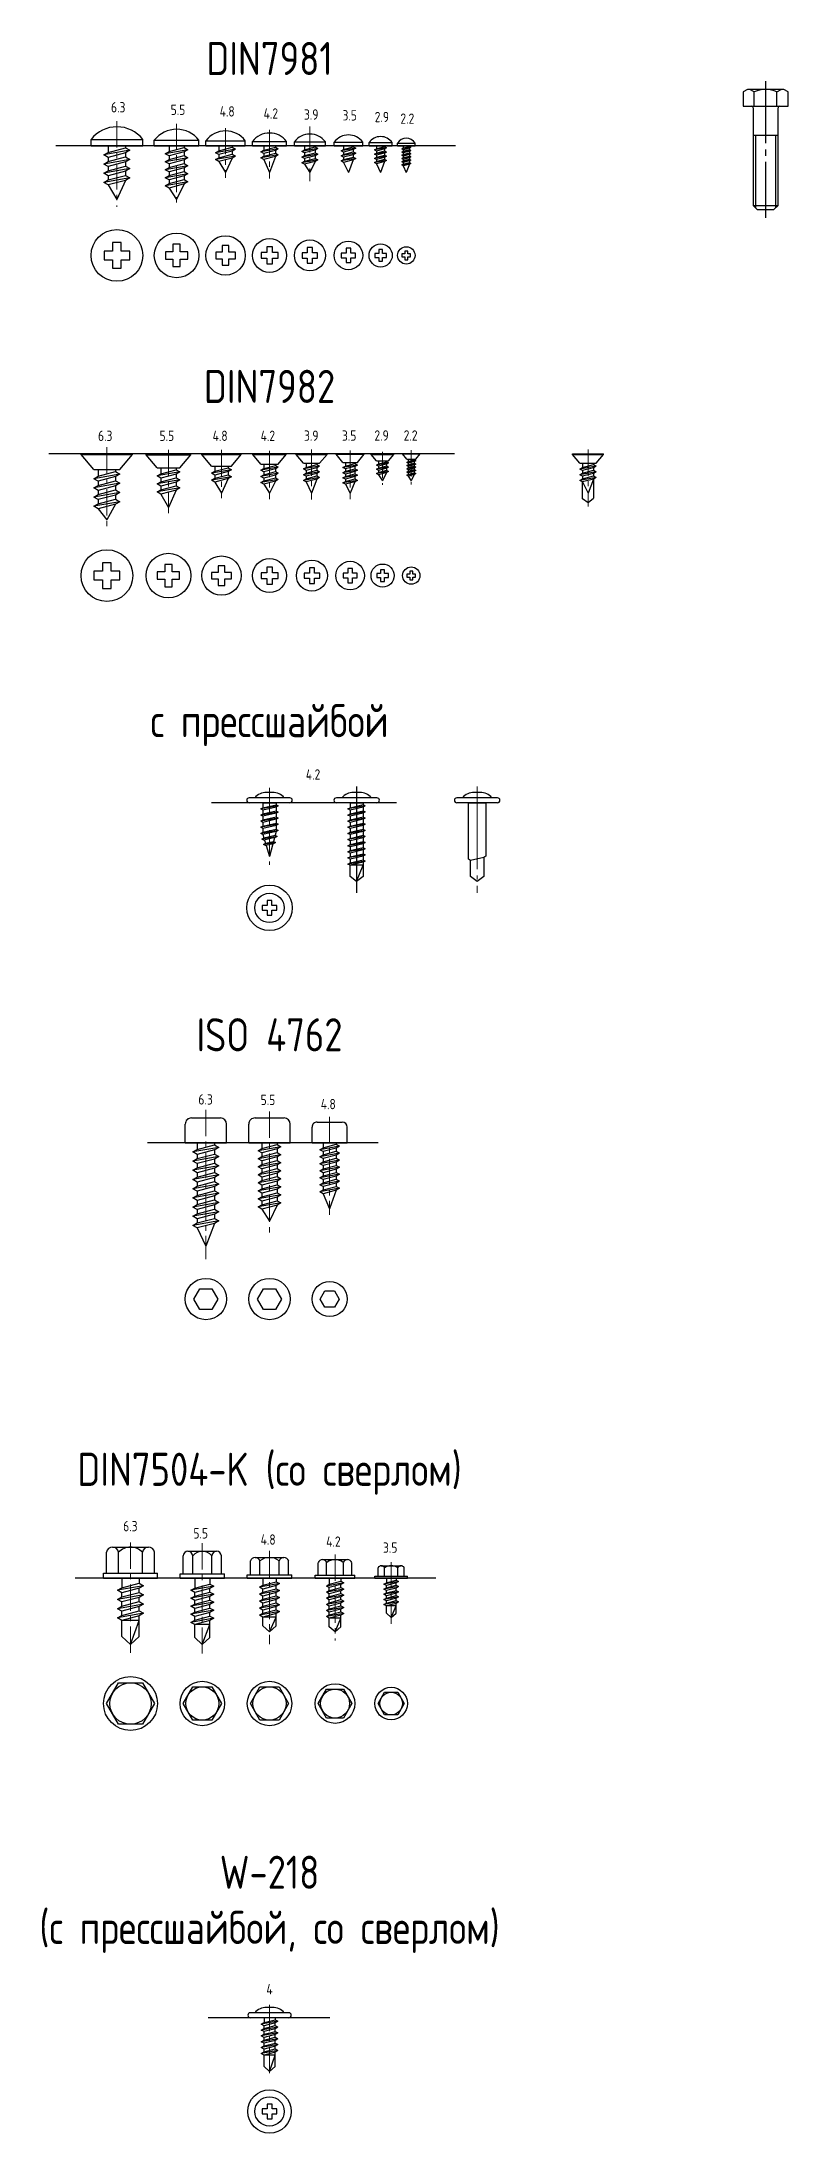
# Model space of a CAD drawing. Header units: millimetres. Extents: x 731 to 911, y 919 to 1424.
import ezdxf

# ---------------------------------------------------------------- set-up
doc = ezdxf.new("R2010")
doc.units = ezdxf.units.MM
for name, pattern in [('CENTER', [50.8, 31.75, -6.35, 6.35, -6.35]), ('GOST2.303 5', [24, 20, -1.5, 1, -1.5]), ('Осевая', [19.5, 15, -1.5, 1.5, -1.5])]:
    doc.linetypes.add(name, pattern=pattern)
doc.layers.add('Крепеж', color=7, linetype='Continuous')
doc.layers.add('Оси', color=1, linetype='GOST2.303 5', lineweight=18)
doc.styles.add('SPDS', font='SPDS.shx')

msp = doc.modelspace()

# ---------------------------------------------------------------- texts
at = {"linetype": 'Continuous', "ltscale": 2, "char_height": 8, "attachment_point": 5, "style": 'SPDS'}
for s, width, insert in [('DIN7981', 76.111, (785.58, 1419.9)), ('DIN7982', 76.111, (785.58, 1340.65)), ('с прессшайбой', 124.7973, (785.58, 1258.79)), ('ISO 4762', 76.111, (785.58, 1183.96)), ('DIN7504-K (со сверлом)', 191.5313, (785.58, 1077.87)), ('W-218 ^J(с прессшайбой, со сверлом)', 237.1986, (785.58, 973.82))]:
    msp.add_mtext_dynamic_manual_height_columns(s, width=width, gutter_width=62.5, heights=[0], dxfattribs=dict(at, insert=insert))
at = {"linetype": 'Continuous', "char_height": 2.5, "style": 'SPDS'}
for s, insert, attachment_point in [('6.3', (747.29, 1409.36), 1), ('5.5', (761.7, 1408.76), 1), ('4.8', (773.53, 1408.36), 1), ('4.2', (784.15, 1407.86), 1), ('3.9', (793.9, 1407.61), 1), ('3.5', (803.21, 1407.41), 1), ('2.9', (810.99, 1407.01), 1), ('2.2', (817.19, 1406.61), 1), ('6.3', (744.15, 1329.97), 1), ('5.5', (759.01, 1329.97), 1), ('4.8', (771.83, 1329.97), 1), ('4.2', (783.43, 1329.97), 1), ('3.9', (793.91, 1330), 1), ('3.5', (803.07, 1330.01), 1), ('2.9', (810.92, 1330.04), 1), ('2.2', (817.99, 1330.04), 1), ('4.2', (794.35, 1248.13), 1), ('6.3', (768.39, 1169.6), 1), ('5.5', (783.43, 1169.47), 1), ('4.8', (797.95, 1168.47), 1), ('6.3', (750.22, 1066.47), 1), ('5.5', (767.19, 1064.73), 1), ('4.8', (783.43, 1063.23), 1), ('4.2', (799.26, 1062.73), 1), ('3.5', (812.99, 1061.27), 1), ('4', (785.58, 953.3), 5)]:
    msp.add_mtext_dynamic_manual_height_columns(s, width=6.8424, gutter_width=12.5, heights=[0], dxfattribs=dict(at, insert=insert, attachment_point=attachment_point))

# ---------------------------------------------------------------- blocks, each defined once
blk = doc.blocks.new('2.9x6.5 DIN 7981', base_point=(538.74, 744.5))
for p, q in [((538.74, 747.3), (538.01, 747.3)), ((538.01, 741.7), (538.01, 747.3)), ((538.74, 741.7), (538.74, 747.3)), ((538.74, 745.47), (538.97, 745.47)), ((538.74, 743.53), (538.74, 745.47)), ((538.74, 743.53), (539.48, 743.53)), ((539.53, 745.47), (540, 745.47)), ((540.04, 743.53), (540.51, 743.53)), ((540.55, 745.47), (541.02, 745.47)), ((541.07, 743.53), (541.53, 743.53)), ((541.58, 745.47), (542.04, 745.47)), ((542.09, 743.53), (542.55, 743.53)), ((542.6, 745.47), (545.24, 744.5)), ((543.11, 743.53), (545.24, 744.5)), ((538.74, 741.7), (538.01, 741.7))]:
    blk.add_line(p, q)
for points in [[(539.25, 745.95), (539.76, 743.05), (539.48, 743.53), (538.97, 745.47), (539.25, 745.95), (539.53, 745.47), (540.04, 743.53), (539.76, 743.05)], [(540.27, 745.95), (540.79, 743.05), (540.51, 743.53), (540, 745.47), (540.27, 745.95), (540.55, 745.47), (541.07, 743.53), (540.79, 743.05)], [(541.3, 745.95), (541.81, 743.05), (541.53, 743.53), (541.02, 745.47), (541.3, 745.95), (541.58, 745.47), (542.09, 743.53), (541.81, 743.05)], [(542.32, 745.95), (542.83, 743.05), (542.55, 743.53), (542.04, 745.47), (542.32, 745.95), (542.6, 745.47), (543.11, 743.53), (542.83, 743.05)]]:
    blk.add_lwpolyline(points)
blk.add_arc((539.95, 744.5), 3.41, 124.708, 235.2919)
blk = doc.blocks.new('*U278')
at = {"rotation": 270}
blk.add_blockref('2.9x6.5 DIN 7981', (0, 0), dxfattribs=at)
blk = doc.blocks.new('2.2x6.5 DIN 7981', base_point=(538.74, 765.06))
for p, q in [((538.74, 767.16), (538.14, 767.16)), ((538.14, 762.96), (538.14, 767.16)), ((538.74, 762.96), (538.74, 767.16)), ((538.74, 765.79), (538.92, 765.79)), ((538.74, 764.32), (538.74, 765.79)), ((538.74, 764.32), (539.3, 764.32)), ((539.34, 765.79), (539.69, 765.79)), ((539.73, 764.32), (540.08, 764.32)), ((540.12, 765.79), (540.47, 765.79)), ((540.5, 764.32), (540.86, 764.32)), ((540.89, 765.79), (541.24, 765.79)), ((541.28, 764.32), (541.63, 764.32)), ((541.67, 765.79), (542.02, 765.79)), ((542.06, 764.32), (542.41, 764.32)), ((542.44, 765.79), (542.8, 765.79)), ((542.83, 764.32), (543.18, 764.32)), ((543.22, 765.79), (545.24, 765.06)), ((543.61, 764.32), (545.24, 765.06)), ((538.74, 762.96), (538.14, 762.96))]:
    blk.add_line(p, q)
for points in [[(539.13, 766.16), (539.52, 763.96), (539.3, 764.32), (538.92, 765.79), (539.13, 766.16), (539.34, 765.79), (539.73, 764.32), (539.52, 763.96)], [(539.9, 766.16), (540.29, 763.96), (540.08, 764.32), (539.69, 765.79), (539.9, 766.16), (540.12, 765.79), (540.5, 764.32), (540.29, 763.96)], [(540.68, 766.16), (541.07, 763.96), (540.86, 764.32), (540.47, 765.79), (540.68, 766.16), (540.89, 765.79), (541.28, 764.32), (541.07, 763.96)], [(541.46, 766.16), (541.84, 763.96), (541.63, 764.32), (541.24, 765.79), (541.46, 766.16), (541.67, 765.79), (542.06, 764.32), (541.84, 763.96)], [(542.23, 766.16), (542.62, 763.96), (542.41, 764.32), (542.02, 765.79), (542.23, 766.16), (542.44, 765.79), (542.83, 764.32), (542.62, 763.96)], [(543.01, 766.16), (543.4, 763.96), (543.18, 764.32), (542.8, 765.79), (543.01, 766.16), (543.22, 765.79), (543.61, 764.32), (543.4, 763.96)]]:
    blk.add_lwpolyline(points)
blk.add_arc((539.38, 765.06), 2.44, 120.5102, 239.4897)
blk = doc.blocks.new('*U279')
at = {"rotation": 270}
blk.add_blockref('2.2x6.5 DIN 7981', (0, 0), dxfattribs=at)
blk = doc.blocks.new('3.5x6.5 DIN 7981', base_point=(538.74, 676.04))
for p, q in [((538.74, 679.49), (537.87, 679.49)), ((537.87, 672.59), (537.87, 679.49)), ((538.74, 672.59), (538.74, 679.49)), ((538.74, 672.59), (537.87, 672.59)), ((538.74, 677.2), (539.02, 677.2)), ((538.74, 674.87), (538.74, 677.2)), ((538.74, 674.87), (539.64, 674.87)), ((539.69, 677.2), (540.26, 677.2)), ((540.31, 674.87), (540.87, 674.87)), ((540.93, 677.2), (541.49, 677.2)), ((541.55, 674.87), (542.11, 674.87)), ((542.16, 677.2), (545.24, 676.04)), ((542.78, 674.87), (545.24, 676.04))]:
    blk.add_line(p, q)
for points in [[(539.36, 677.79), (539.97, 674.29), (539.64, 674.87), (539.02, 677.2), (539.36, 677.79), (539.69, 677.2), (540.31, 674.87), (539.97, 674.29)], [(540.59, 677.79), (541.21, 674.29), (540.87, 674.87), (540.26, 677.2), (540.59, 677.79), (540.93, 677.2), (541.55, 674.87), (541.21, 674.29)], [(541.83, 677.79), (542.44, 674.29), (542.11, 674.87), (541.49, 677.2), (541.83, 677.79), (542.16, 677.2), (542.78, 674.87), (542.44, 674.29)]]:
    blk.add_lwpolyline(points)
blk.add_arc((540.44, 676.04), 4.3, 126.6487, 233.3513)
blk = doc.blocks.new('*U281')
at = {"rotation": 270}
blk.add_blockref('3.5x6.5 DIN 7981', (0, 0), dxfattribs=at)
blk = doc.blocks.new('3.9x6.5 DIN 7981', base_point=(538.74, 567.64))
for p, q in [((538.74, 571.39), (537.81, 571.39)), ((537.81, 563.89), (537.81, 571.39)), ((538.74, 563.89), (538.74, 571.39)), ((538.74, 568.94), (539.05, 568.94)), ((538.74, 566.34), (538.74, 568.94)), ((538.74, 566.34), (539.74, 566.34)), ((539.8, 568.94), (540.43, 568.94)), ((540.49, 566.34), (541.12, 566.34)), ((541.18, 568.94), (541.8, 568.94)), ((541.87, 566.34), (542.49, 566.34)), ((542.55, 568.94), (545.24, 567.64)), ((543.24, 566.34), (545.24, 567.64)), ((538.74, 563.89), (537.81, 563.89))]:
    blk.add_line(p, q)
for points in [[(539.43, 569.59), (540.12, 565.69), (539.74, 566.34), (539.05, 568.94), (539.43, 569.59), (539.8, 568.94), (540.49, 566.34), (540.12, 565.69)], [(540.8, 569.59), (541.49, 565.69), (541.12, 566.34), (540.43, 568.94), (540.8, 569.59), (541.18, 568.94), (541.87, 566.34), (541.49, 565.69)], [(542.18, 569.59), (542.87, 565.69), (542.49, 566.34), (541.8, 568.94), (542.18, 569.59), (542.55, 568.94), (543.24, 566.34), (542.87, 565.69)]]:
    blk.add_lwpolyline(points)
blk.add_arc((540.64, 567.64), 4.7, 127.0738, 232.9261)
blk = doc.blocks.new('*U283')
at = {"color": 1, "linetype": 'CENTER', "lineweight": 18, "ltscale": 0.2}
blk.add_lwpolyline([(0, 4.67), (0, -8.58)], dxfattribs=at)
at = {"rotation": 270}
blk.add_blockref('3.9x6.5 DIN 7981', (0, 0), dxfattribs=at)
blk = doc.blocks.new('4.2x6.5 DIN 7981', base_point=(538.74, 407.85))
for p, q in [((538.74, 411.95), (537.72, 411.95)), ((537.72, 403.75), (537.72, 411.95)), ((538.74, 403.75), (538.74, 411.95)), ((538.74, 409.25), (539.08, 409.25)), ((538.74, 406.45), (538.74, 409.25)), ((538.74, 406.45), (539.82, 406.45)), ((539.89, 409.25), (540.56, 409.25)), ((540.63, 406.45), (541.3, 406.45)), ((541.37, 409.25), (545.24, 407.85)), ((542.11, 406.45), (545.24, 407.85)), ((538.74, 403.75), (537.72, 403.75))]:
    blk.add_line(p, q)
for points in [[(539.48, 409.95), (540.22, 405.75), (539.82, 406.45), (539.08, 409.25), (539.48, 409.95), (539.89, 409.25), (540.63, 406.45), (540.22, 405.75)], [(540.96, 409.95), (541.7, 405.75), (541.3, 406.45), (540.56, 409.25), (540.96, 409.95), (541.37, 409.25), (542.11, 406.45), (541.7, 405.75)]]:
    blk.add_lwpolyline(points)
at = {"color": 1, "linetype": 'CENTER', "lineweight": 18, "ltscale": 0.2}
blk.add_lwpolyline([(534.95, 407.85), (546.68, 407.85)], dxfattribs=at)
blk.add_arc((540.84, 407.85), 5.15, 127.2431, 232.7568)
blk = doc.blocks.new('*U285')
at = {"rotation": 270}
blk.add_blockref('4.2x6.5 DIN 7981', (0, 0), dxfattribs=at)
blk = doc.blocks.new('4.8x6.5 DIN 7981', base_point=(627.64, 778.64))
for p, q in [((627.64, 783.39), (626.46, 783.39)), ((626.46, 773.89), (626.46, 783.39)), ((627.64, 773.89), (627.64, 783.39)), ((627.64, 780.24), (628.02, 780.24)), ((627.64, 777.04), (627.64, 780.24)), ((628.95, 780.24), (629.72, 780.24)), ((630.64, 780.24), (634.14, 778.64)), ((631.49, 777.04), (634.14, 778.64)), ((627.64, 773.89), (626.46, 773.89)), ((627.64, 777.04), (628.87, 777.04)), ((629.79, 777.04), (630.56, 777.04))]:
    blk.add_line(p, q)
at = {"color": 1, "linetype": 'CENTER', "lineweight": 18, "ltscale": 0.2}
blk.add_lwpolyline([(623.37, 778.64), (635.38, 778.64)], dxfattribs=at)
for points in [[(628.49, 781.04), (629.33, 776.24), (628.87, 777.04), (628.02, 780.24), (628.49, 781.04), (628.95, 780.24), (629.79, 777.04), (629.33, 776.24)], [(630.18, 781.04), (631.02, 776.24), (630.56, 777.04), (629.72, 780.24), (630.18, 781.04), (630.64, 780.24), (631.49, 777.04), (631.02, 776.24)]]:
    blk.add_lwpolyline(points)
blk.add_arc((630.04, 778.64), 5.95, 127.0308, 232.9691)
blk = doc.blocks.new('*U287')
at = {"rotation": 270}
blk.add_blockref('4.8x6.5 DIN 7981', (0, 0), dxfattribs=at)
blk = doc.blocks.new('5.5x13 DIN 7981', base_point=(627.64, 530.65))
for p, q in [((627.64, 536.05), (626.32, 536.05)), ((626.32, 525.25), (626.32, 536.05)), ((627.64, 525.25), (627.64, 536.05)), ((627.64, 532.49), (628.08, 532.49)), ((627.64, 528.82), (627.64, 532.49)), ((629.14, 532.49), (630.02, 532.49)), ((631.08, 532.49), (631.96, 532.49)), ((633.02, 532.49), (633.9, 532.49)), ((634.96, 532.49), (635.84, 532.49)), ((636.9, 532.49), (640.64, 530.65)), ((627.64, 528.82), (629.05, 528.82)), ((630.11, 528.82), (630.99, 528.82)), ((632.05, 528.82), (632.93, 528.82)), ((633.99, 528.82), (634.87, 528.82)), ((635.93, 528.82), (636.81, 528.82)), ((637.87, 528.82), (640.64, 530.65)), ((627.64, 525.25), (626.32, 525.25))]:
    blk.add_line(p, q)
for points in [[(628.61, 533.4), (629.58, 527.9), (629.05, 528.82), (628.08, 532.49), (628.61, 533.4), (629.14, 532.49), (630.11, 528.82), (629.58, 527.9)], [(630.55, 533.4), (631.52, 527.9), (630.99, 528.82), (630.02, 532.49), (630.55, 533.4), (631.08, 532.49), (632.05, 528.82), (631.52, 527.9)], [(632.49, 533.4), (633.46, 527.9), (632.93, 528.82), (631.96, 532.49), (632.49, 533.4), (633.02, 532.49), (633.99, 528.82), (633.46, 527.9)], [(634.43, 533.4), (635.4, 527.9), (634.87, 528.82), (633.9, 532.49), (634.43, 533.4), (634.96, 532.49), (635.93, 528.82), (635.4, 527.9)], [(636.37, 533.4), (637.34, 527.9), (636.81, 528.82), (635.84, 532.49), (636.37, 533.4), (636.9, 532.49), (637.87, 528.82), (637.34, 527.9)]]:
    blk.add_lwpolyline(points)
at = {"color": 1, "linetype": 'CENTER', "lineweight": 18, "ltscale": 0.2}
blk.add_lwpolyline([(622.33, 530.65), (642.29, 530.65)], dxfattribs=at)
blk.add_arc((630.54, 530.65), 6.85, 128.0072, 231.9927)
blk = doc.blocks.new('*U327')
at = {"rotation": 270}
blk.add_blockref('5.5x13 DIN 7981', (0, 0), dxfattribs=at)
blk = doc.blocks.new('6.3x13 DIN 7981', base_point=(778.02, 783.41))
for p, q in [((778.02, 789.66), (776.5, 789.66)), ((776.5, 777.16), (776.5, 789.66)), ((778.02, 777.16), (778.02, 789.66)), ((778.02, 785.51), (778.52, 785.51)), ((778.02, 781.31), (778.02, 785.51)), ((779.74, 785.51), (780.75, 785.51)), ((781.96, 785.51), (782.97, 785.51)), ((784.18, 785.51), (785.19, 785.51)), ((786.4, 785.51), (791.02, 783.41)), ((787.51, 781.31), (791.02, 783.41)), ((778.02, 781.31), (779.63, 781.31)), ((780.85, 781.31), (781.86, 781.31)), ((783.07, 781.31), (784.08, 781.31)), ((785.29, 781.31), (786.3, 781.31)), ((778.02, 777.16), (776.5, 777.16))]:
    blk.add_line(p, q)
at = {"color": 1, "linetype": 'CENTER', "lineweight": 18, "ltscale": 0.2}
blk.add_lwpolyline([(772.13, 783.41), (792.83, 783.41)], dxfattribs=at)
for points in [[(779.13, 786.56), (780.24, 780.26), (779.63, 781.31), (778.52, 785.51), (779.13, 786.56), (779.74, 785.51), (780.85, 781.31), (780.24, 780.26)], [(781.35, 786.56), (782.46, 780.26), (781.86, 781.31), (780.75, 785.51), (781.35, 786.56), (781.96, 785.51), (783.07, 781.31), (782.46, 780.26)], [(783.57, 786.56), (784.68, 780.26), (784.08, 781.31), (782.97, 785.51), (783.57, 786.56), (784.18, 785.51), (785.29, 781.31), (784.68, 780.26)], [(785.8, 786.56), (786.91, 780.26), (786.3, 781.31), (785.19, 785.51), (785.8, 786.56), (786.4, 785.51), (787.51, 781.31), (786.91, 780.26)]]:
    blk.add_lwpolyline(points)
blk.add_arc((781.42, 783.41), 7.96, 128.2223, 231.7776)
blk = doc.blocks.new('*U328')
at = {"layer": 'Крепеж', "rotation": 270}
blk.add_blockref('6.3x13 DIN 7981', (0, 0), dxfattribs=at)
blk = doc.blocks.new('2.2x6.5 DIN 7982', base_point=(867.87, 783.41))
for p, q in [((867.87, 781.26), (867.87, 785.56)), ((867.92, 785.56), (867.87, 785.56)), ((869.17, 784.51), (867.92, 785.56)), ((867.92, 781.26), (867.92, 785.56)), ((869.17, 782.31), (869.17, 784.51)), ((869.17, 784.14), (869.35, 784.14)), ((869.17, 782.68), (869.17, 784.14)), ((869.77, 784.14), (870.13, 784.14)), ((870.55, 784.14), (870.9, 784.14)), ((871.33, 784.14), (871.68, 784.14)), ((872.1, 784.14), (872.45, 784.14)), ((872.88, 784.14), (874.37, 783.41)), ((873.26, 782.68), (874.37, 783.41)), ((867.92, 781.26), (867.87, 781.26)), ((869.17, 782.31), (867.92, 781.26)), ((869.17, 782.68), (869.74, 782.68)), ((870.16, 782.68), (870.51, 782.68)), ((870.94, 782.68), (871.29, 782.68)), ((871.71, 782.68), (872.07, 782.68)), ((872.49, 782.68), (872.84, 782.68))]:
    blk.add_line(p, q)
at = {"color": 1, "linetype": 'CENTER', "lineweight": 18, "ltscale": 0.2}
blk.add_lwpolyline([(866.99, 783.41), (875.31, 783.41)], dxfattribs=at)
for points in [[(869.56, 784.51), (869.95, 782.31), (869.74, 782.68), (869.35, 784.14), (869.56, 784.51), (869.77, 784.14), (870.16, 782.68), (869.95, 782.31)], [(870.34, 784.51), (870.73, 782.31), (870.51, 782.68), (870.13, 784.14), (870.34, 784.51), (870.55, 784.14), (870.94, 782.68), (870.73, 782.31)], [(871.11, 784.51), (871.5, 782.31), (871.29, 782.68), (870.9, 784.14), (871.11, 784.51), (871.33, 784.14), (871.71, 782.68), (871.5, 782.31)], [(871.89, 784.51), (872.28, 782.31), (872.07, 782.68), (871.68, 784.14), (871.89, 784.51), (872.1, 784.14), (872.49, 782.68), (872.28, 782.31)], [(872.67, 784.51), (873.05, 782.31), (872.84, 782.68), (872.45, 784.14), (872.67, 784.51), (872.88, 784.14), (873.26, 782.68), (873.05, 782.31)]]:
    blk.add_lwpolyline(points)
blk = doc.blocks.new('*U334')
at = {"layer": 'Крепеж', "rotation": 270}
blk.add_blockref('2.2x6.5 DIN 7982', (0, 0), dxfattribs=at)
blk = doc.blocks.new('2.9x6.5 DIN 7982', base_point=(1117.65, 760))
for p, q in [((1117.65, 757.25), (1117.65, 762.75)), ((1117.8, 762.75), (1117.65, 762.75)), ((1119.35, 761.45), (1117.8, 762.75)), ((1117.8, 757.25), (1117.8, 762.75)), ((1119.35, 758.55), (1117.8, 757.25)), ((1119.35, 758.55), (1119.35, 761.45)), ((1119.35, 760.97), (1119.58, 760.97)), ((1119.35, 759.04), (1119.35, 760.97)), ((1119.35, 759.04), (1120.09, 759.04)), ((1120.14, 760.97), (1120.6, 760.97)), ((1120.65, 759.04), (1121.12, 759.04)), ((1121.16, 760.97), (1121.63, 760.97)), ((1121.67, 759.04), (1122.14, 759.04)), ((1122.19, 760.97), (1124.15, 760)), ((1122.7, 759.04), (1124.15, 760)), ((1117.8, 757.25), (1117.65, 757.25))]:
    blk.add_line(p, q)
at = {"color": 1, "linetype": 'CENTER', "lineweight": 18, "ltscale": 0.2}
blk.add_lwpolyline([(1117.16, 760), (1125.16, 760)], dxfattribs=at)
for points in [[(1119.86, 761.45), (1120.37, 758.55), (1120.09, 759.04), (1119.58, 760.97), (1119.86, 761.45), (1120.14, 760.97), (1120.65, 759.04), (1120.37, 758.55)], [(1120.88, 761.45), (1121.39, 758.55), (1121.12, 759.04), (1120.6, 760.97), (1120.88, 761.45), (1121.16, 760.97), (1121.67, 759.04), (1121.39, 758.55)], [(1121.91, 761.45), (1122.42, 758.55), (1122.14, 759.04), (1121.63, 760.97), (1121.91, 761.45), (1122.19, 760.97), (1122.7, 759.04), (1122.42, 758.55)]]:
    blk.add_lwpolyline(points)
blk = doc.blocks.new('*U333')
at = {"layer": 'Крепеж', "rotation": 270}
blk.add_blockref('2.9x6.5 DIN 7982', (0, 0), dxfattribs=at)
blk = doc.blocks.new('3.5x9.5 DIN 7982', base_point=(1117.65, 694.57))
for p, q in [((1117.65, 691.17), (1117.65, 697.97)), ((1117.78, 697.97), (1117.65, 697.97)), ((1119.75, 696.32), (1117.78, 697.97)), ((1117.78, 691.17), (1117.78, 697.97)), ((1119.75, 692.82), (1117.78, 691.17)), ((1119.75, 692.82), (1119.75, 696.32)), ((1119.75, 695.74), (1120.03, 695.74)), ((1119.75, 693.41), (1119.75, 695.74)), ((1119.75, 693.41), (1120.65, 693.41)), ((1120.7, 695.74), (1121.26, 695.74)), ((1121.32, 693.41), (1121.88, 693.41)), ((1121.94, 695.74), (1122.5, 695.74)), ((1122.55, 693.41), (1123.12, 693.41)), ((1123.17, 695.74), (1123.73, 695.74)), ((1123.79, 693.41), (1124.35, 693.41)), ((1124.41, 695.74), (1127.15, 694.57)), ((1125.02, 693.41), (1127.15, 694.57)), ((1117.78, 691.17), (1117.65, 691.17))]:
    blk.add_line(p, q)
at = {"color": 1, "linetype": 'CENTER', "lineweight": 18, "ltscale": 0.2}
blk.add_lwpolyline([(1116.89, 694.57), (1128.6, 694.57)], dxfattribs=at)
for points in [[(1120.37, 696.32), (1120.98, 692.82), (1120.65, 693.41), (1120.03, 695.74), (1120.37, 696.32), (1120.7, 695.74), (1121.32, 693.41), (1120.98, 692.82)], [(1121.6, 696.32), (1122.22, 692.82), (1121.88, 693.41), (1121.26, 695.74), (1121.6, 696.32), (1121.94, 695.74), (1122.55, 693.41), (1122.22, 692.82)], [(1122.84, 696.32), (1123.45, 692.82), (1123.12, 693.41), (1122.5, 695.74), (1122.84, 696.32), (1123.17, 695.74), (1123.79, 693.41), (1123.45, 692.82)], [(1124.07, 696.32), (1124.69, 692.82), (1124.35, 693.41), (1123.73, 695.74), (1124.07, 696.32), (1124.41, 695.74), (1125.02, 693.41), (1124.69, 692.82)]]:
    blk.add_lwpolyline(points)
blk = doc.blocks.new('*U332')
at = {"layer": 'Крепеж', "rotation": 270}
blk.add_blockref('3.5x9.5 DIN 7982', (0, 0), dxfattribs=at)
blk = doc.blocks.new('3.9x9.5 DIN 7982', base_point=(1117.65, 613.28))
for p, q in [((1117.65, 609.53), (1117.65, 617.03)), ((1117.8, 617.03), (1117.65, 617.03)), ((1119.95, 615.23), (1117.8, 617.03)), ((1117.8, 609.53), (1117.8, 617.03)), ((1119.95, 611.33), (1119.95, 615.23)), ((1119.95, 614.58), (1120.26, 614.58)), ((1119.95, 611.98), (1119.95, 614.58)), ((1119.95, 611.98), (1120.95, 611.98)), ((1121.01, 614.58), (1121.64, 614.58)), ((1121.7, 611.98), (1122.32, 611.98)), ((1122.39, 614.58), (1123.01, 614.58)), ((1123.08, 611.98), (1123.7, 611.98)), ((1123.76, 614.58), (1127.15, 613.28)), ((1124.45, 611.98), (1127.15, 613.28)), ((1117.8, 609.53), (1117.65, 609.53)), ((1119.95, 611.33), (1117.8, 609.53))]:
    blk.add_line(p, q)
at = {"color": 1, "linetype": 'CENTER', "lineweight": 18, "ltscale": 0.2}
blk.add_lwpolyline([(1116.62, 613.28), (1128.7, 613.28)], dxfattribs=at)
for points in [[(1120.64, 615.23), (1121.32, 611.33), (1120.95, 611.98), (1120.26, 614.58), (1120.64, 615.23), (1121.01, 614.58), (1121.7, 611.98), (1121.32, 611.33)], [(1122.01, 615.23), (1122.7, 611.33), (1122.32, 611.98), (1121.64, 614.58), (1122.01, 615.23), (1122.39, 614.58), (1123.08, 611.98), (1122.7, 611.33)], [(1123.39, 615.23), (1124.08, 611.33), (1123.7, 611.98), (1123.01, 614.58), (1123.39, 615.23), (1123.76, 614.58), (1124.45, 611.98), (1124.08, 611.33)]]:
    blk.add_lwpolyline(points)
blk = doc.blocks.new('*U348')
at = {"layer": 'Крепеж', "rotation": 270}
blk.add_blockref('3.9x9.5 DIN 7982', (0, 0), dxfattribs=at)
blk = doc.blocks.new('4.2x9.5 DIN 7982', base_point=(1117.65, 490.22))
for p, q in [((1117.65, 486.17), (1117.65, 494.27)), ((1117.83, 494.27), (1117.65, 494.27)), ((1120.15, 492.32), (1117.83, 494.27)), ((1117.83, 486.17), (1117.83, 494.27)), ((1120.15, 488.12), (1120.15, 492.32)), ((1120.15, 491.62), (1120.49, 491.62)), ((1120.15, 488.82), (1120.15, 491.62)), ((1121.29, 491.62), (1121.97, 491.62)), ((1122.78, 491.62), (1123.45, 491.62)), ((1124.26, 491.62), (1127.15, 490.22)), ((1117.83, 486.17), (1117.65, 486.17)), ((1120.15, 488.12), (1117.83, 486.17)), ((1120.15, 488.82), (1121.23, 488.82)), ((1122.03, 488.82), (1122.71, 488.82)), ((1123.52, 488.82), (1124.19, 488.82)), ((1125, 488.82), (1127.15, 490.22))]:
    blk.add_line(p, q)
for points in [[(1120.89, 492.32), (1121.63, 488.12), (1121.23, 488.82), (1120.49, 491.62), (1120.89, 492.32), (1121.29, 491.62), (1122.03, 488.82), (1121.63, 488.12)], [(1122.37, 492.32), (1123.11, 488.12), (1122.71, 488.82), (1121.97, 491.62), (1122.37, 492.32), (1122.78, 491.62), (1123.52, 488.82), (1123.11, 488.12)], [(1123.85, 492.32), (1124.59, 488.12), (1124.19, 488.82), (1123.45, 491.62), (1123.85, 492.32), (1124.26, 491.62), (1125, 488.82), (1124.59, 488.12)]]:
    blk.add_lwpolyline(points)
at = {"color": 1, "linetype": 'CENTER', "lineweight": 18, "ltscale": 0.2}
blk.add_lwpolyline([(1116.92, 490.22), (1128.65, 490.22)], dxfattribs=at)
blk = doc.blocks.new('В.С.4.2 DIN7982 (сбоку)')
at = {"rotation": 270}
blk.add_blockref('4.2x9.5 DIN 7982', (0, 0), dxfattribs=at)
blk = doc.blocks.new('4.8x9.5 DIN 7982', base_point=(1117.65, 351.53))
for p, q in [((1117.65, 346.78), (1117.65, 356.28)), ((1117.85, 356.28), (1117.65, 356.28)), ((1120.65, 353.93), (1117.85, 356.28)), ((1117.85, 346.78), (1117.85, 356.28)), ((1120.65, 349.13), (1120.65, 353.93)), ((1120.65, 349.13), (1117.85, 346.78)), ((1120.65, 353.13), (1121.03, 353.13)), ((1120.65, 349.93), (1120.65, 353.13)), ((1120.65, 349.93), (1121.88, 349.93)), ((1121.96, 353.13), (1122.73, 353.13)), ((1122.8, 349.93), (1123.57, 349.93)), ((1123.65, 353.13), (1127.15, 351.53)), ((1124.5, 349.93), (1127.15, 351.53)), ((1117.85, 346.78), (1117.65, 346.78))]:
    blk.add_line(p, q)
for points in [[(1121.5, 353.93), (1122.34, 349.13), (1121.88, 349.93), (1121.03, 353.13), (1121.5, 353.93), (1121.96, 353.13), (1122.8, 349.93), (1122.34, 349.13)], [(1123.19, 353.93), (1124.03, 349.13), (1123.57, 349.93), (1122.73, 353.13), (1123.19, 353.93), (1123.65, 353.13), (1124.5, 349.93), (1124.03, 349.13)]]:
    blk.add_lwpolyline(points)
at = {"color": 1, "linetype": 'CENTER', "lineweight": 18, "ltscale": 0.2}
blk.add_lwpolyline([(1116.73, 351.53), (1128.38, 351.53)], dxfattribs=at)
blk = doc.blocks.new('*U331')
at = {"layer": 'Крепеж', "rotation": 270}
blk.add_blockref('4.8x9.5 DIN 7982', (0, 0), dxfattribs=at)
blk = doc.blocks.new('5.5x13 DIN 7982', base_point=(1251.8, 780.78))
for p, q in [((1251.8, 775.38), (1251.8, 786.18)), ((1252.04, 786.18), (1251.8, 786.18)), ((1255.2, 783.53), (1252.04, 786.18)), ((1252.04, 775.38), (1252.04, 786.18)), ((1255.2, 778.03), (1255.2, 783.53)), ((1255.2, 782.61), (1255.64, 782.61)), ((1255.2, 778.95), (1255.2, 782.61)), ((1255.2, 778.95), (1256.61, 778.95)), ((1256.7, 782.61), (1257.58, 782.61)), ((1257.67, 778.95), (1258.55, 778.95)), ((1258.64, 782.61), (1259.52, 782.61)), ((1259.61, 778.95), (1260.49, 778.95)), ((1260.58, 782.61), (1264.8, 780.78)), ((1261.55, 778.95), (1264.8, 780.78)), ((1252.04, 775.38), (1251.8, 775.38)), ((1255.2, 778.03), (1252.04, 775.38))]:
    blk.add_line(p, q)
for points in [[(1256.17, 783.53), (1257.14, 778.03), (1256.61, 778.95), (1255.64, 782.61), (1256.17, 783.53), (1256.7, 782.61), (1257.67, 778.95), (1257.14, 778.03)], [(1258.11, 783.53), (1259.08, 778.03), (1258.55, 778.95), (1257.58, 782.61), (1258.11, 783.53), (1258.64, 782.61), (1259.61, 778.95), (1259.08, 778.03)], [(1260.05, 783.53), (1261.02, 778.03), (1260.49, 778.95), (1259.52, 782.61), (1260.05, 783.53), (1260.58, 782.61), (1261.55, 778.95), (1261.02, 778.03)]]:
    blk.add_lwpolyline(points)
at = {"color": 1, "linetype": 'CENTER', "lineweight": 18, "ltscale": 0.2}
blk.add_lwpolyline([(1250.83, 780.78), (1266.12, 780.78)], dxfattribs=at)
blk = doc.blocks.new('*U330')
at = {"layer": 'Крепеж', "rotation": 270}
blk.add_blockref('5.5x13 DIN 7982', (0, 0), dxfattribs=at)
blk = doc.blocks.new('6.3x16 DIN 7982', base_point=(1251.8, 519.68))
for p, q in [((1251.8, 513.48), (1251.8, 525.88)), ((1251.97, 525.88), (1251.8, 525.88)), ((1255.6, 522.83), (1251.97, 525.88)), ((1251.97, 513.48), (1251.97, 525.88)), ((1255.6, 516.53), (1255.6, 522.83)), ((1255.6, 521.78), (1256.11, 521.78)), ((1255.6, 517.58), (1255.6, 521.78)), ((1257.32, 521.78), (1258.33, 521.78)), ((1259.54, 521.78), (1260.55, 521.78)), ((1261.76, 521.78), (1262.77, 521.78)), ((1263.98, 521.78), (1267.8, 519.68)), ((1255.6, 516.53), (1251.97, 513.48)), ((1255.6, 517.58), (1257.22, 517.58)), ((1258.43, 517.58), (1259.44, 517.58)), ((1260.65, 517.58), (1261.66, 517.58)), ((1262.87, 517.58), (1263.88, 517.58)), ((1265.09, 517.58), (1267.8, 519.68)), ((1251.97, 513.48), (1251.8, 513.48))]:
    blk.add_line(p, q)
for points in [[(1256.71, 522.83), (1257.82, 516.53), (1257.22, 517.58), (1256.11, 521.78), (1256.71, 522.83), (1257.32, 521.78), (1258.43, 517.58), (1257.82, 516.53)], [(1258.93, 522.83), (1260.04, 516.53), (1259.44, 517.58), (1258.33, 521.78), (1258.93, 522.83), (1259.54, 521.78), (1260.65, 517.58), (1260.04, 516.53)], [(1261.16, 522.83), (1262.27, 516.53), (1261.66, 517.58), (1260.55, 521.78), (1261.16, 522.83), (1261.76, 521.78), (1262.87, 517.58), (1262.27, 516.53)], [(1263.38, 522.83), (1264.49, 516.53), (1263.88, 517.58), (1262.77, 521.78), (1263.38, 522.83), (1263.98, 521.78), (1265.09, 517.58), (1264.49, 516.53)]]:
    blk.add_lwpolyline(points)
at = {"color": 1, "linetype": 'CENTER', "lineweight": 18, "ltscale": 0.2}
blk.add_lwpolyline([(1250.21, 519.68), (1269.35, 519.68)], dxfattribs=at)
blk = doc.blocks.new('*U329')
at = {"layer": 'Крепеж', "rotation": 270}
blk.add_blockref('6.3x16 DIN 7982', (0, 0), dxfattribs=at)
blk = doc.blocks.new('4.2х13_прессшайба (сбоку)', base_point=(1447.89, 764.1))
for p, q in [((1446.69, 769), (1446.69, 759.2)), ((1447.89, 769), (1447.89, 759.2)), ((1445.39, 764.85), (1445.39, 763.35)), ((1447.89, 765.7), (1448.35, 765.7)), ((1447.89, 762.5), (1447.89, 765.7)), ((1448.92, 765.7), (1449.83, 765.7)), ((1450.41, 765.7), (1451.31, 765.7)), ((1451.89, 765.7), (1452.79, 765.7)), ((1453.37, 765.7), (1454.27, 765.7)), ((1454.85, 765.7), (1455.72, 765.47)), ((1456.34, 765.31), (1457.22, 765.08)), ((1457.83, 764.91), (1460.89, 764.1)), ((1458.21, 763.29), (1460.89, 764.1)), ((1447.89, 762.5), (1449.09, 762.5)), ((1449.66, 762.5), (1450.57, 762.5)), ((1451.15, 762.5), (1452.05, 762.5)), ((1452.63, 762.5), (1453.53, 762.5)), ((1454.11, 762.5), (1455.01, 762.5)), ((1455.59, 762.5), (1456.36, 762.73)), ((1456.9, 762.9), (1457.67, 763.13))]:
    blk.add_line(p, q)
at = {"color": 1, "linetype": 'CENTER', "lineweight": 18, "ltscale": 0.2}
blk.add_lwpolyline([(1444.31, 764.1), (1462.9, 764.1)], dxfattribs=at)
for points in [[(1448.64, 766.2), (1449.38, 762), (1449.09, 762.5), (1448.35, 765.7), (1448.64, 766.2), (1448.92, 765.7), (1449.66, 762.5), (1449.38, 762)], [(1450.12, 766.2), (1450.86, 762), (1450.57, 762.5), (1449.83, 765.7), (1450.12, 766.2), (1450.41, 765.7), (1451.15, 762.5), (1450.86, 762)], [(1451.6, 766.2), (1452.34, 762), (1452.05, 762.5), (1451.31, 765.7), (1451.6, 766.2), (1451.89, 765.7), (1452.63, 762.5), (1452.34, 762)], [(1453.08, 766.2), (1453.82, 762), (1453.53, 762.5), (1452.79, 765.7), (1453.08, 766.2), (1453.37, 765.7), (1454.11, 762.5), (1453.82, 762)], [(1454.56, 766.2), (1455.3, 762), (1455.01, 762.5), (1454.27, 765.7), (1454.56, 766.2), (1454.85, 765.7), (1455.59, 762.5), (1455.3, 762)], [(1456.01, 765.97), (1456.65, 762.23), (1456.36, 762.73), (1455.72, 765.47), (1456.01, 765.97), (1456.3, 765.47), (1456.94, 762.73), (1456.65, 762.23)], [(1457.5, 765.58), (1457.96, 762.63), (1457.67, 763.13), (1457.22, 765.08), (1457.5, 765.58), (1457.79, 765.08), (1458.24, 763.13), (1457.96, 762.63)]]:
    blk.add_lwpolyline(points)
for centre, radius, start, end in [((1447.29, 769), 0.6, 0, 180), ((1449.06, 764.85), 3.67, 130.1905, 180), ((1449.06, 763.35), 3.67, 180, 229.8096), ((1447.29, 759.2), 0.6, 180, 0)]:
    blk.add_arc(centre, radius, start, end)
blk = doc.blocks.new('*U335')
at = {"layer": 'Крепеж', "rotation": 270}
blk.add_blockref('4.2х13_прессшайба (сбоку)', (0, 0), dxfattribs=at)
blk = doc.blocks.new('4.8x16 ISO 4762', base_point=(1447.89, 652.38))
for p, q in [((1442.89, 649.38), (1442.89, 655.38)), ((1447.89, 656.63), (1444.14, 656.63)), ((1447.89, 648.13), (1447.89, 656.63)), ((1447.89, 653.98), (1448.28, 653.98)), ((1447.89, 650.78), (1447.89, 653.98)), ((1449.2, 653.98), (1449.97, 653.98)), ((1450.9, 653.98), (1451.66, 653.98)), ((1452.59, 653.98), (1453.36, 653.98)), ((1454.28, 653.98), (1455.05, 653.98)), ((1455.97, 653.98), (1456.74, 653.98)), ((1457.67, 653.98), (1458.44, 653.98)), ((1459.36, 653.98), (1463.89, 652.38)), ((1460.21, 650.78), (1463.89, 652.38)), ((1447.89, 648.13), (1444.14, 648.13)), ((1447.89, 650.78), (1449.13, 650.78)), ((1450.05, 650.78), (1450.82, 650.78)), ((1451.74, 650.78), (1452.51, 650.78)), ((1453.43, 650.78), (1454.2, 650.78)), ((1455.13, 650.78), (1455.9, 650.78)), ((1456.82, 650.78), (1457.59, 650.78)), ((1458.51, 650.78), (1459.28, 650.78))]:
    blk.add_line(p, q)
at = {"color": 1, "linetype": 'CENTER', "lineweight": 18, "ltscale": 0.2}
blk.add_lwpolyline([(1441.62, 652.38), (1465.3, 652.38)], dxfattribs=at)
for points in [[(1448.74, 654.78), (1449.59, 649.98), (1449.13, 650.78), (1448.28, 653.98), (1448.74, 654.78), (1449.2, 653.98), (1450.05, 650.78), (1449.59, 649.98)], [(1450.43, 654.78), (1451.28, 649.98), (1450.82, 650.78), (1449.97, 653.98), (1450.43, 654.78), (1450.9, 653.98), (1451.74, 650.78), (1451.28, 649.98)], [(1452.13, 654.78), (1452.97, 649.98), (1452.51, 650.78), (1451.66, 653.98), (1452.13, 654.78), (1452.59, 653.98), (1453.43, 650.78), (1452.97, 649.98)], [(1453.82, 654.78), (1454.67, 649.98), (1454.2, 650.78), (1453.36, 653.98), (1453.82, 654.78), (1454.28, 653.98), (1455.13, 650.78), (1454.67, 649.98)], [(1455.51, 654.78), (1456.36, 649.98), (1455.9, 650.78), (1455.05, 653.98), (1455.51, 654.78), (1455.97, 653.98), (1456.82, 650.78), (1456.36, 649.98)], [(1457.2, 654.78), (1458.05, 649.98), (1457.59, 650.78), (1456.74, 653.98), (1457.2, 654.78), (1457.67, 653.98), (1458.51, 650.78), (1458.05, 649.98)], [(1458.9, 654.78), (1459.74, 649.98), (1459.28, 650.78), (1458.44, 653.98), (1458.9, 654.78), (1459.36, 653.98), (1460.21, 650.78), (1459.74, 649.98)]]:
    blk.add_lwpolyline(points)
for centre, start, end in [((1444.14, 655.38), 90, 180), ((1444.14, 649.38), 180, 270)]:
    blk.add_arc(centre, 1.25, start, end)
blk = doc.blocks.new('*U339')
at = {"layer": 'Крепеж', "rotation": 270}
blk.add_blockref('4.8x16 ISO 4762', (0, 0), dxfattribs=at)
blk = doc.blocks.new('5.5x19 ISO 4762', base_point=(1447.89, 527.48))
for p, q in [((1441.89, 523.98), (1441.89, 530.98)), ((1447.89, 532.48), (1443.39, 532.48)), ((1447.89, 522.48), (1447.89, 532.48)), ((1447.89, 529.31), (1448.34, 529.31)), ((1447.89, 525.64), (1447.89, 529.31)), ((1447.89, 525.64), (1449.31, 525.64)), ((1449.39, 529.31), (1450.27, 529.31)), ((1450.36, 525.64), (1451.24, 525.64)), ((1451.33, 529.31), (1452.21, 529.31)), ((1452.3, 525.64), (1453.18, 525.64)), ((1453.27, 529.31), (1454.15, 529.31)), ((1454.24, 525.64), (1455.12, 525.64)), ((1455.21, 529.31), (1456.09, 529.31)), ((1456.18, 525.64), (1457.06, 525.64)), ((1457.15, 529.31), (1458.03, 529.31)), ((1458.12, 525.64), (1459, 525.64)), ((1459.09, 529.31), (1459.97, 529.31)), ((1460.06, 525.64), (1460.94, 525.64)), ((1461.03, 529.31), (1461.91, 529.31)), ((1462, 525.64), (1462.88, 525.64)), ((1462.97, 529.31), (1466.89, 527.48)), ((1463.94, 525.64), (1466.89, 527.48)), ((1447.89, 522.48), (1443.39, 522.48))]:
    blk.add_line(p, q)
at = {"color": 1, "linetype": 'CENTER', "lineweight": 18, "ltscale": 0.2}
blk.add_lwpolyline([(1440.35, 527.48), (1470.56, 527.48)], dxfattribs=at)
for points in [[(1448.86, 530.23), (1449.83, 524.73), (1449.31, 525.64), (1448.34, 529.31), (1448.86, 530.23), (1449.39, 529.31), (1450.36, 525.64), (1449.83, 524.73)], [(1450.8, 530.23), (1451.77, 524.73), (1451.24, 525.64), (1450.27, 529.31), (1450.8, 530.23), (1451.33, 529.31), (1452.3, 525.64), (1451.77, 524.73)], [(1452.74, 530.23), (1453.71, 524.73), (1453.18, 525.64), (1452.21, 529.31), (1452.74, 530.23), (1453.27, 529.31), (1454.24, 525.64), (1453.71, 524.73)], [(1454.68, 530.23), (1455.65, 524.73), (1455.12, 525.64), (1454.15, 529.31), (1454.68, 530.23), (1455.21, 529.31), (1456.18, 525.64), (1455.65, 524.73)], [(1456.62, 530.23), (1457.59, 524.73), (1457.06, 525.64), (1456.09, 529.31), (1456.62, 530.23), (1457.15, 529.31), (1458.12, 525.64), (1457.59, 524.73)], [(1458.56, 530.23), (1459.53, 524.73), (1459, 525.64), (1458.03, 529.31), (1458.56, 530.23), (1459.09, 529.31), (1460.06, 525.64), (1459.53, 524.73)], [(1460.5, 530.23), (1461.47, 524.73), (1460.94, 525.64), (1459.97, 529.31), (1460.5, 530.23), (1461.03, 529.31), (1462, 525.64), (1461.47, 524.73)], [(1462.44, 530.23), (1463.41, 524.73), (1462.88, 525.64), (1461.91, 529.31), (1462.44, 530.23), (1462.97, 529.31), (1463.94, 525.64), (1463.41, 524.73)]]:
    blk.add_lwpolyline(points)
for centre, start, end in [((1443.39, 530.98), 90, 180), ((1443.39, 523.98), 180, 270)]:
    blk.add_arc(centre, 1.5, start, end)
blk = doc.blocks.new('*U338')
at = {"layer": 'Крепеж', "rotation": 270}
blk.add_blockref('5.5x19 ISO 4762', (0, 0), dxfattribs=at)
blk = doc.blocks.new('6.3x25 ISO 4762', base_point=(1447.89, 383.37))
for p, q in [((1441.89, 379.87), (1441.89, 386.87)), ((1447.89, 388.37), (1443.39, 388.37)), ((1447.89, 378.37), (1447.89, 388.37)), ((1447.89, 385.47), (1448.4, 385.47)), ((1447.89, 381.27), (1447.89, 385.47)), ((1449.61, 385.47), (1450.62, 385.47)), ((1451.83, 385.47), (1452.84, 385.47)), ((1454.06, 385.47), (1455.06, 385.47)), ((1456.28, 385.47), (1457.29, 385.47)), ((1458.5, 385.47), (1459.51, 385.47)), ((1460.72, 385.47), (1461.73, 385.47)), ((1462.94, 385.47), (1463.95, 385.47)), ((1465.16, 385.47), (1466.17, 385.47)), ((1467.39, 385.47), (1472.89, 383.37)), ((1447.89, 381.27), (1449.51, 381.27)), ((1450.72, 381.27), (1451.73, 381.27)), ((1452.94, 381.27), (1453.95, 381.27)), ((1455.17, 381.27), (1456.18, 381.27)), ((1457.39, 381.27), (1458.4, 381.27)), ((1459.61, 381.27), (1460.62, 381.27)), ((1461.83, 381.27), (1462.84, 381.27)), ((1464.05, 381.27), (1465.06, 381.27)), ((1466.27, 381.27), (1467.28, 381.27)), ((1468.5, 381.27), (1472.89, 383.37)), ((1447.89, 378.37), (1443.39, 378.37))]:
    blk.add_line(p, q)
for points in [[(1449.01, 386.52), (1450.12, 380.22), (1449.51, 381.27), (1448.4, 385.47), (1449.01, 386.52), (1449.61, 385.47), (1450.72, 381.27), (1450.12, 380.22)], [(1451.23, 386.52), (1452.34, 380.22), (1451.73, 381.27), (1450.62, 385.47), (1451.23, 386.52), (1451.83, 385.47), (1452.94, 381.27), (1452.34, 380.22)], [(1453.45, 386.52), (1454.56, 380.22), (1453.95, 381.27), (1452.84, 385.47), (1453.45, 386.52), (1454.06, 385.47), (1455.17, 381.27), (1454.56, 380.22)], [(1455.67, 386.52), (1456.78, 380.22), (1456.18, 381.27), (1455.06, 385.47), (1455.67, 386.52), (1456.28, 385.47), (1457.39, 381.27), (1456.78, 380.22)], [(1457.89, 386.52), (1459, 380.22), (1458.4, 381.27), (1457.29, 385.47), (1457.89, 386.52), (1458.5, 385.47), (1459.61, 381.27), (1459, 380.22)], [(1460.11, 386.52), (1461.23, 380.22), (1460.62, 381.27), (1459.51, 385.47), (1460.11, 386.52), (1460.72, 385.47), (1461.83, 381.27), (1461.23, 380.22)], [(1462.34, 386.52), (1463.45, 380.22), (1462.84, 381.27), (1461.73, 385.47), (1462.34, 386.52), (1462.94, 385.47), (1464.05, 381.27), (1463.45, 380.22)], [(1464.56, 386.52), (1465.67, 380.22), (1465.06, 381.27), (1463.95, 385.47), (1464.56, 386.52), (1465.16, 385.47), (1466.27, 381.27), (1465.67, 380.22)], [(1466.78, 386.52), (1467.89, 380.22), (1467.28, 381.27), (1466.17, 385.47), (1466.78, 386.52), (1467.39, 385.47), (1468.5, 381.27), (1467.89, 380.22)]]:
    blk.add_lwpolyline(points)
at = {"color": 1, "linetype": 'CENTER', "lineweight": 18, "ltscale": 0.2}
blk.add_lwpolyline([(1439.95, 383.37), (1476.04, 383.37)], dxfattribs=at)
for centre, start, end in [((1443.39, 386.87), 90, 180), ((1443.39, 379.87), 180, 270)]:
    blk.add_arc(centre, 1.5, start, end)
blk = doc.blocks.new('*U337')
at = {"layer": 'Крепеж', "rotation": 270}
blk.add_blockref('6.3x25 ISO 4762', (0, 0), dxfattribs=at)
blk = doc.blocks.new('3.5x9.5 DIN7504-K', base_point=(1614.75, 788.53))
for p, q in [((1611.75, 786.15), (1611.75, 790.91)), ((1614.25, 791.71), (1612.25, 791.71)), ((1614.25, 790.12), (1612.25, 790.12)), ((1614.25, 784.61), (1614.25, 792.46)), ((1614.75, 792.46), (1614.25, 792.46)), ((1614.75, 784.61), (1614.75, 792.46)), ((1614.75, 789.7), (1615.22, 789.7)), ((1616.45, 789.7), (1615.89, 789.7)), ((1617.69, 789.7), (1617.13, 789.7)), ((1618.92, 789.7), (1618.36, 789.7)), ((1620.16, 789.7), (1619.6, 789.7)), ((1621.45, 789.7), (1620.83, 789.7)), ((1623.18, 789.7), (1621.45, 789.7)), ((1621.45, 789.7), (1621.45, 787.37)), ((1624.25, 788.53), (1621.45, 789.7)), ((1624.25, 788.53), (1623.18, 789.7)), ((1624.25, 788.53), (1623.18, 787.37)), ((1614.25, 786.95), (1612.25, 786.95)), ((1614.25, 785.36), (1612.25, 785.36)), ((1614.75, 784.61), (1614.25, 784.61)), ((1614.75, 787.37), (1615.84, 787.37)), ((1617.07, 787.37), (1616.51, 787.37)), ((1618.31, 787.37), (1617.75, 787.37)), ((1619.54, 787.37), (1618.98, 787.37)), ((1620.77, 787.37), (1620.21, 787.37)), ((1623.18, 787.37), (1621.45, 787.37))]:
    blk.add_line(p, q)
at = {"color": 1, "linetype": 'CENTER', "lineweight": 18, "ltscale": 0.2}
blk.add_lwpolyline([(1610.85, 788.53), (1625.81, 788.53)], dxfattribs=at)
for points in [[(1615.56, 790.28), (1616.17, 786.78), (1615.84, 787.37), (1615.22, 789.7), (1615.56, 790.28), (1615.89, 789.7), (1616.51, 787.37), (1616.17, 786.78)], [(1616.79, 790.28), (1617.41, 786.78), (1617.07, 787.37), (1616.45, 789.7), (1616.79, 790.28), (1617.13, 789.7), (1617.75, 787.37), (1617.41, 786.78)], [(1618.03, 790.28), (1618.64, 786.78), (1618.31, 787.37), (1617.69, 789.7), (1618.03, 790.28), (1618.36, 789.7), (1618.98, 787.37), (1618.64, 786.78)], [(1619.26, 790.28), (1619.88, 786.78), (1619.54, 787.37), (1618.92, 789.7), (1619.26, 790.28), (1619.6, 789.7), (1620.21, 787.37), (1619.88, 786.78)], [(1620.49, 790.28), (1621.11, 786.78), (1620.77, 787.37), (1620.16, 789.7), (1620.49, 790.28), (1620.83, 789.7), (1621.45, 787.37), (1621.11, 786.78)]]:
    blk.add_lwpolyline(points)
for centre, radius, start, end in [((1612.63, 790.91), 0.88, 115.5915, 244.4084), ((1614.52, 788.53), 2.77, 145.0397, 214.9603), ((1612.63, 786.15), 0.88, 115.5915, 244.4084)]:
    blk.add_arc(centre, radius, start, end)
blk = doc.blocks.new('*U342')
at = {"layer": 'Крепеж', "rotation": 270}
blk.add_blockref('3.5x9.5 DIN7504-K', (0, 0), dxfattribs=at)
blk = doc.blocks.new('4.2x13 DIN7504-K', base_point=(1614.75, 728.63))
for p, q in [((1614, 723.84), (1614, 733.42)), ((1614.75, 733.42), (1614, 733.42)), ((1614.75, 723.84), (1614.75, 733.42)), ((1610.25, 725.6), (1610.25, 731.66)), ((1614, 732.67), (1611, 732.67)), ((1614, 730.65), (1611, 730.65)), ((1614.75, 730.03), (1615.49, 730.03)), ((1616.97, 730.03), (1616.3, 730.03)), ((1618.46, 730.03), (1617.78, 730.03)), ((1619.94, 730.03), (1619.26, 730.03)), ((1621.42, 730.03), (1620.75, 730.03)), ((1622.9, 730.03), (1622.23, 730.03)), ((1624.45, 730.03), (1623.71, 730.03)), ((1626.47, 730.03), (1624.45, 730.03)), ((1624.45, 730.03), (1624.45, 727.23)), ((1627.75, 728.63), (1624.45, 730.03)), ((1627.75, 728.63), (1626.47, 730.03)), ((1627.75, 728.63), (1626.47, 727.23)), ((1614, 726.61), (1611, 726.61)), ((1614, 724.59), (1611, 724.59)), ((1614.75, 723.84), (1614, 723.84)), ((1614.75, 727.23), (1616.23, 727.23)), ((1617.72, 727.23), (1617.04, 727.23)), ((1619.2, 727.23), (1618.52, 727.23)), ((1620.68, 727.23), (1620, 727.23)), ((1622.16, 727.23), (1621.49, 727.23)), ((1623.64, 727.23), (1622.97, 727.23)), ((1626.47, 727.23), (1624.45, 727.23))]:
    blk.add_line(p, q)
at = {"color": 1, "linetype": 'CENTER', "lineweight": 18, "ltscale": 0.2}
blk.add_lwpolyline([(1609.03, 728.63), (1629.83, 728.63)], dxfattribs=at)
for points in [[(1615.9, 730.73), (1616.64, 726.53), (1616.23, 727.23), (1615.49, 730.03), (1615.9, 730.73), (1616.3, 730.03), (1617.04, 727.23), (1616.64, 726.53)], [(1617.38, 730.73), (1618.12, 726.53), (1617.72, 727.23), (1616.97, 730.03), (1617.38, 730.73), (1617.78, 730.03), (1618.52, 727.23), (1618.12, 726.53)], [(1618.86, 730.73), (1619.6, 726.53), (1619.2, 727.23), (1618.46, 730.03), (1618.86, 730.73), (1619.26, 730.03), (1620, 727.23), (1619.6, 726.53)], [(1620.34, 730.73), (1621.08, 726.53), (1620.68, 727.23), (1619.94, 730.03), (1620.34, 730.73), (1620.75, 730.03), (1621.49, 727.23), (1621.08, 726.53)], [(1621.82, 730.73), (1622.56, 726.53), (1622.16, 727.23), (1621.42, 730.03), (1621.82, 730.73), (1622.23, 730.03), (1622.97, 727.23), (1622.56, 726.53)], [(1623.3, 730.73), (1624.04, 726.53), (1623.64, 727.23), (1622.9, 730.03), (1623.3, 730.73), (1623.71, 730.03), (1624.45, 727.23), (1624.04, 726.53)]]:
    blk.add_lwpolyline(points)
for centre, radius, start, end in [((1611.3, 731.66), 1.06, 106.8264, 253.1735), ((1613.35, 728.63), 3.1, 139.2748, 220.7251), ((1611.3, 725.6), 1.06, 106.8264, 253.1735)]:
    blk.add_arc(centre, radius, start, end)
blk = doc.blocks.new('*U344')
at = {"layer": 'Крепеж', "rotation": 270}
blk.add_blockref('4.2x13 DIN7504-K', (0, 0), dxfattribs=at)
blk = doc.blocks.new('4.8x13 DIN7504-K', base_point=(1614.75, 647.91))
for p, q in [((1613.91, 652.53), (1610.58, 652.53)), ((1613.91, 642.54), (1613.91, 653.28)), ((1614.75, 653.28), (1613.91, 653.28)), ((1614.75, 642.54), (1614.75, 653.28)), ((1609.75, 644.45), (1609.75, 651.38)), ((1613.91, 650.22), (1610.58, 650.22)), ((1614.75, 649.51), (1615.61, 649.51)), ((1617.3, 649.51), (1616.53, 649.51)), ((1618.99, 649.51), (1618.22, 649.51)), ((1620.69, 649.51), (1619.92, 649.51)), ((1622.38, 649.51), (1621.61, 649.51)), ((1624.15, 649.51), (1623.3, 649.51)), ((1626.28, 649.51), (1624.15, 649.51)), ((1624.15, 649.51), (1624.15, 646.31)), ((1627.75, 647.91), (1624.15, 649.51)), ((1627.75, 647.91), (1626.28, 649.51)), ((1627.75, 647.91), (1626.28, 646.31)), ((1613.91, 645.6), (1610.58, 645.6)), ((1613.91, 643.29), (1610.58, 643.29)), ((1614.75, 642.54), (1613.91, 642.54)), ((1614.75, 646.31), (1616.45, 646.31)), ((1618.15, 646.31), (1617.38, 646.31)), ((1619.84, 646.31), (1619.07, 646.31)), ((1621.53, 646.31), (1620.76, 646.31)), ((1623.22, 646.31), (1622.46, 646.31)), ((1626.28, 646.31), (1624.15, 646.31))]:
    blk.add_line(p, q)
at = {"color": 1, "linetype": 'CENTER', "lineweight": 18, "ltscale": 0.2}
blk.add_lwpolyline([(1608.12, 647.91), (1630.68, 647.91)], dxfattribs=at)
for points in [[(1616.07, 650.31), (1616.92, 645.51), (1616.45, 646.31), (1615.61, 649.51), (1616.07, 650.31), (1616.53, 649.51), (1617.38, 646.31), (1616.92, 645.51)], [(1617.76, 650.31), (1618.61, 645.51), (1618.15, 646.31), (1617.3, 649.51), (1617.76, 650.31), (1618.22, 649.51), (1619.07, 646.31), (1618.61, 645.51)], [(1619.45, 650.31), (1620.3, 645.51), (1619.84, 646.31), (1618.99, 649.51), (1619.45, 650.31), (1619.92, 649.51), (1620.76, 646.31), (1620.3, 645.51)], [(1621.15, 650.31), (1621.99, 645.51), (1621.53, 646.31), (1620.69, 649.51), (1621.15, 650.31), (1621.61, 649.51), (1622.46, 646.31), (1621.99, 645.51)], [(1622.84, 650.31), (1623.69, 645.51), (1623.22, 646.31), (1622.38, 649.51), (1622.84, 650.31), (1623.3, 649.51), (1624.15, 646.31), (1623.69, 645.51)]]:
    blk.add_lwpolyline(points)
for centre, radius, start, end in [((1610.96, 651.38), 1.22, 108.3649, 251.635), ((1613.36, 647.91), 3.62, 140.3167, 219.6833), ((1610.96, 644.45), 1.22, 108.3649, 251.635)]:
    blk.add_arc(centre, radius, start, end)
blk = doc.blocks.new('*U343')
at = {"layer": 'Крепеж', "rotation": 270}
blk.add_blockref('4.8x13 DIN7504-K', (0, 0), dxfattribs=at)
blk = doc.blocks.new('5.5x16 DIN7504-K', base_point=(1614.75, 404.81))
for p, q in [((1613.66, 409.43), (1609.33, 409.43)), ((1613.66, 399.44), (1613.66, 410.18)), ((1614.75, 410.18), (1613.66, 410.18)), ((1614.75, 399.44), (1614.75, 410.18)), ((1608.25, 401.35), (1608.25, 408.27)), ((1613.66, 407.12), (1609.33, 407.12)), ((1614.75, 406.64), (1616.16, 406.64)), ((1618.1, 406.64), (1617.22, 406.64)), ((1620.04, 406.64), (1619.16, 406.64)), ((1621.98, 406.64), (1621.1, 406.64)), ((1623.92, 406.64), (1623.04, 406.64)), ((1625.95, 406.64), (1624.98, 406.64)), ((1629.07, 406.64), (1625.95, 406.64)), ((1625.95, 406.64), (1625.95, 402.98)), ((1630.75, 404.81), (1625.95, 406.64)), ((1630.75, 404.81), (1629.07, 406.64)), ((1630.75, 404.81), (1629.07, 402.98)), ((1613.66, 402.5), (1609.33, 402.5)), ((1613.66, 400.19), (1609.33, 400.19)), ((1614.75, 399.44), (1613.66, 399.44)), ((1614.75, 402.98), (1617.13, 402.98)), ((1619.07, 402.98), (1618.19, 402.98)), ((1621.01, 402.98), (1620.13, 402.98)), ((1622.95, 402.98), (1622.07, 402.98)), ((1624.89, 402.98), (1624.01, 402.98)), ((1629.07, 402.98), (1625.95, 402.98))]:
    blk.add_line(p, q)
at = {"color": 1, "linetype": 'CENTER', "lineweight": 18, "ltscale": 0.2}
blk.add_lwpolyline([(1606.32, 404.81), (1633.03, 404.81)], dxfattribs=at)
for points in [[(1616.69, 407.56), (1617.66, 402.06), (1617.13, 402.98), (1616.16, 406.64), (1616.69, 407.56), (1617.22, 406.64), (1618.19, 402.98), (1617.66, 402.06)], [(1618.63, 407.56), (1619.6, 402.06), (1619.07, 402.98), (1618.1, 406.64), (1618.63, 407.56), (1619.16, 406.64), (1620.13, 402.98), (1619.6, 402.06)], [(1620.57, 407.56), (1621.54, 402.06), (1621.01, 402.98), (1620.04, 406.64), (1620.57, 407.56), (1621.1, 406.64), (1622.07, 402.98), (1621.54, 402.06)], [(1622.51, 407.56), (1623.48, 402.06), (1622.95, 402.98), (1621.98, 406.64), (1622.51, 407.56), (1623.04, 406.64), (1624.01, 402.98), (1623.48, 402.06)], [(1624.45, 407.56), (1625.42, 402.06), (1624.89, 402.98), (1623.92, 406.64), (1624.45, 407.56), (1624.98, 406.64), (1625.95, 402.98), (1625.42, 402.06)]]:
    blk.add_lwpolyline(points)
for centre, radius, start, end in [((1609.41, 408.27), 1.16, 93.6529, 266.3471), ((1611.25, 404.81), 3, 129.7377, 230.2622), ((1609.41, 401.35), 1.16, 93.6529, 266.3471)]:
    blk.add_arc(centre, radius, start, end)
blk = doc.blocks.new('*U341')
at = {"layer": 'Крепеж', "rotation": 270}
blk.add_blockref('5.5x16 DIN7504-K', (0, 0), dxfattribs=at)
blk = doc.blocks.new('6.3x16 DIN7504-K', base_point=(1614.75, 208.85))
for p, q in [((1607.25, 204.52), (1607.25, 213.18)), ((1613.5, 214.63), (1608.5, 214.63)), ((1613.5, 202.33), (1613.5, 215.38)), ((1614.75, 215.38), (1613.5, 215.38)), ((1614.75, 202.33), (1614.75, 215.38)), ((1613.5, 211.74), (1608.5, 211.74)), ((1614.75, 210.95), (1615.96, 210.95)), ((1618.18, 210.95), (1617.17, 210.95)), ((1620.4, 210.95), (1619.39, 210.95)), ((1622.62, 210.95), (1621.62, 210.95)), ((1624.95, 210.95), (1623.84, 210.95)), ((1628.82, 210.95), (1624.95, 210.95)), ((1624.95, 210.95), (1624.95, 206.75)), ((1630.75, 208.85), (1624.95, 210.95)), ((1630.75, 208.85), (1628.82, 210.95)), ((1630.75, 208.85), (1628.82, 206.75)), ((1613.5, 205.97), (1608.5, 205.97)), ((1613.5, 203.08), (1608.5, 203.08)), ((1614.75, 202.33), (1613.5, 202.33)), ((1614.75, 206.75), (1617.07, 206.75)), ((1619.29, 206.75), (1618.28, 206.75)), ((1621.51, 206.75), (1620.5, 206.75)), ((1623.74, 206.75), (1622.73, 206.75)), ((1628.82, 206.75), (1624.95, 206.75))]:
    blk.add_line(p, q)
at = {"color": 1, "linetype": 'CENTER', "lineweight": 18, "ltscale": 0.2}
blk.add_lwpolyline([(1606.12, 208.85), (1633.91, 208.85)], dxfattribs=at)
for points in [[(1616.57, 212), (1617.68, 205.7), (1617.07, 206.75), (1615.96, 210.95), (1616.57, 212), (1617.17, 210.95), (1618.28, 206.75), (1617.68, 205.7)], [(1618.79, 212), (1619.9, 205.7), (1619.29, 206.75), (1618.18, 210.95), (1618.79, 212), (1619.39, 210.95), (1620.5, 206.75), (1619.9, 205.7)], [(1621.01, 212), (1622.12, 205.7), (1621.51, 206.75), (1620.4, 210.95), (1621.01, 212), (1621.62, 210.95), (1622.73, 206.75), (1622.12, 205.7)], [(1623.23, 212), (1624.34, 205.7), (1623.74, 206.75), (1622.62, 210.95), (1623.23, 212), (1623.84, 210.95), (1624.95, 206.75), (1624.34, 205.7)]]:
    blk.add_lwpolyline(points)
for centre, radius, start, end in [((1608.71, 213.18), 1.46, 98.2132, 261.7867), ((1611.21, 208.85), 3.96, 133.1736, 226.8264), ((1608.71, 204.52), 1.46, 98.2132, 261.7867)]:
    blk.add_arc(centre, radius, start, end)
blk = doc.blocks.new('*U340')
at = {"layer": 'Крепеж', "rotation": 270}
blk.add_blockref('6.3x16 DIN7504-K', (0, 0), dxfattribs=at)
blk = doc.blocks.new('4x13 W-218', base_point=(1705.43, 762))
for p, q in [((1704.23, 766.65), (1704.23, 757.35)), ((1705.43, 766.65), (1705.43, 757.35)), ((1705.43, 763.33), (1705.9, 763.33)), ((1707.31, 763.33), (1706.67, 763.33)), ((1708.72, 763.33), (1708.08, 763.33)), ((1710.13, 763.33), (1709.49, 763.33)), ((1711.54, 763.33), (1710.9, 763.33)), ((1712.95, 763.33), (1712.31, 763.33)), ((1714.43, 763.33), (1713.72, 763.33)), ((1717.21, 763.33), (1714.43, 763.33)), ((1714.43, 763.33), (1714.43, 760.67)), ((1718.43, 762), (1714.43, 763.33)), ((1718.43, 762), (1717.21, 763.33)), ((1702.93, 762.75), (1702.93, 761.25)), ((1705.43, 760.67), (1706.61, 760.67)), ((1708.02, 760.67), (1707.38, 760.67)), ((1709.43, 760.67), (1708.79, 760.67)), ((1710.84, 760.67), (1710.2, 760.67)), ((1712.25, 760.67), (1711.61, 760.67)), ((1713.66, 760.67), (1713.02, 760.67)), ((1717.21, 760.67), (1714.43, 760.67)), ((1718.43, 762), (1717.21, 760.67))]:
    blk.add_line(p, q)
for points in [[(1706.29, 764), (1706.99, 760), (1706.61, 760.67), (1705.9, 763.33), (1706.29, 764), (1706.67, 763.33), (1707.38, 760.67), (1706.99, 760)], [(1707.7, 764), (1708.4, 760), (1708.02, 760.67), (1707.31, 763.33), (1707.7, 764), (1708.08, 763.33), (1708.79, 760.67), (1708.4, 760)], [(1709.11, 764), (1709.81, 760), (1709.43, 760.67), (1708.72, 763.33), (1709.11, 764), (1709.49, 763.33), (1710.2, 760.67), (1709.81, 760)], [(1710.52, 764), (1711.22, 760), (1710.84, 760.67), (1710.13, 763.33), (1710.52, 764), (1710.9, 763.33), (1711.61, 760.67), (1711.22, 760)], [(1711.93, 764), (1712.63, 760), (1712.25, 760.67), (1711.54, 763.33), (1711.93, 764), (1712.31, 763.33), (1713.02, 760.67), (1712.63, 760)], [(1713.34, 764), (1714.04, 760), (1713.66, 760.67), (1712.95, 763.33), (1713.34, 764), (1713.72, 763.33), (1714.43, 760.67), (1714.04, 760)]]:
    blk.add_lwpolyline(points)
at = {"color": 1, "linetype": 'CENTER', "lineweight": 18, "ltscale": 0.2}
blk.add_lwpolyline([(1702.33, 762), (1719.28, 762)], dxfattribs=at)
for centre, radius, start, end in [((1706.59, 762.75), 3.67, 130.1905, 180), ((1704.83, 766.65), 0.6, 0, 180), ((1706.59, 761.25), 3.67, 180, 229.8096), ((1704.83, 757.35), 0.6, 180, 0)]:
    blk.add_arc(centre, radius, start, end)
blk = doc.blocks.new('*U353')
at = {"layer": 'Крепеж', "rotation": 270}
blk.add_blockref('4x13 W-218', (0, 0), dxfattribs=at)
blk = doc.blocks.new('4.8 ISO 4762 (в плане)', base_point=(1610.25, 891.31))
for p, q in [((1608.25, 892.46), (1610.25, 893.62)), ((1608.25, 890.15), (1608.25, 892.46)), ((1610.25, 889), (1608.25, 890.15)), ((1610.25, 893.62), (1612.25, 892.46)), ((1612.25, 890.15), (1610.25, 889)), ((1612.25, 892.46), (1612.25, 890.15)), ((1612.25, 892.46), (1612.25, 890.15))]:
    blk.add_line(p, q)
blk.add_circle((1610.25, 891.31), 4.25)
blk = doc.blocks.new('5.5 ISO 4762 (в плане)', base_point=(1595.37, 891.31))
for p, q in [((1592.87, 892.75), (1595.37, 894.19)), ((1592.87, 889.86), (1592.87, 892.75)), ((1595.37, 888.42), (1592.87, 889.86)), ((1595.37, 894.19), (1597.87, 892.75)), ((1597.87, 889.86), (1595.37, 888.42)), ((1597.87, 892.75), (1597.87, 889.86)), ((1597.87, 892.75), (1597.87, 889.86))]:
    blk.add_line(p, q)
blk.add_circle((1595.37, 891.31), 5)
blk = doc.blocks.new('6.3 ISO 4762 (в плане)', base_point=(1574.48, 891.31))
for p, q in [((1571.98, 892.75), (1574.48, 894.19)), ((1571.98, 889.86), (1571.98, 892.75)), ((1574.48, 888.42), (1571.98, 889.86)), ((1574.48, 894.19), (1576.98, 892.75)), ((1576.98, 889.86), (1574.48, 888.42)), ((1576.98, 892.75), (1576.98, 889.86)), ((1576.98, 892.75), (1576.98, 889.86))]:
    blk.add_line(p, q)
blk.add_circle((1574.48, 891.31), 5)
blk = doc.blocks.new('3.5 DIN7504-K (в плане)', base_point=(1610.25, 865.31))
for p, q in [((1607.5, 866.89), (1610.25, 868.48)), ((1607.5, 863.72), (1607.5, 866.89)), ((1610.25, 868.48), (1613, 866.89)), ((1613, 866.89), (1613, 863.72)), ((1613, 866.89), (1613, 863.72)), ((1610.25, 862.13), (1607.5, 863.72)), ((1613, 863.72), (1610.25, 862.13))]:
    blk.add_line(p, q)
for radius in [3.93, 2.75]:
    blk.add_circle((1610.25, 865.31), radius)
blk = doc.blocks.new('4.2 DIN7504-K (в плане)', base_point=(1595.37, 865.31))
for p, q in [((1591.87, 867.33), (1595.37, 869.35)), ((1595.37, 869.35), (1598.87, 867.33)), ((1591.87, 863.29), (1591.87, 867.33)), ((1598.87, 867.33), (1598.87, 863.29)), ((1598.87, 867.33), (1598.87, 863.29)), ((1595.37, 861.26), (1591.87, 863.29)), ((1598.87, 863.29), (1595.37, 861.26))]:
    blk.add_line(p, q)
for radius in [4.79, 3.5]:
    blk.add_circle((1595.37, 865.31), radius)
blk = doc.blocks.new('4.8 DIN7504-K (в плане)', base_point=(1574.48, 865.31))
for p, q in [((1570.48, 867.62), (1574.48, 869.93)), ((1574.48, 869.93), (1578.48, 867.62)), ((1570.48, 863), (1570.48, 867.62)), ((1578.48, 867.62), (1578.48, 863)), ((1578.48, 867.62), (1578.48, 863)), ((1574.48, 860.69), (1570.48, 863)), ((1578.48, 863), (1574.48, 860.69))]:
    blk.add_line(p, q)
for radius in [5.37, 4]:
    blk.add_circle((1574.48, 865.31), radius)
blk = doc.blocks.new('5.5 DIN7504-K (в плане)', base_point=(1561.83, 865.31))
for p, q in [((1557.83, 867.62), (1561.83, 869.93)), ((1561.83, 869.93), (1565.83, 867.62)), ((1557.83, 863), (1557.83, 867.62)), ((1565.83, 867.62), (1565.83, 863)), ((1565.83, 867.62), (1565.83, 863)), ((1561.83, 860.69), (1557.83, 863)), ((1565.83, 863), (1561.83, 860.69))]:
    blk.add_line(p, q)
for radius in [5.37, 4]:
    blk.add_circle((1561.83, 865.31), radius)
blk = doc.blocks.new('6.3 DIN7504-K (в плане)', base_point=(1549.06, 865.31))
for p, q in [((1544.06, 868.19), (1549.06, 871.08)), ((1549.06, 871.08), (1554.06, 868.19)), ((1544.06, 862.42), (1544.06, 868.19)), ((1554.06, 868.19), (1554.06, 862.42)), ((1554.06, 868.19), (1554.06, 862.42)), ((1549.06, 859.53), (1544.06, 862.42)), ((1554.06, 862.42), (1549.06, 859.53))]:
    blk.add_line(p, q)
for radius in [6.52, 5]:
    blk.add_circle((1549.06, 865.31), radius)
blk = doc.blocks.new('4 W-218 (в плане)', base_point=(1610.25, 837.92))
blk.add_lwpolyline([(1609.65, 836.15), (1610.84, 836.15), (1610.84, 837.33), (1612.02, 837.33), (1612.02, 838.52), (1610.84, 838.52), (1610.84, 839.7), (1609.65, 839.7), (1609.65, 838.52), (1608.47, 838.52), (1608.47, 837.33), (1609.65, 837.33)], close=True)
for radius in [5.25, 3.55]:
    blk.add_circle((1610.25, 837.92), radius)
blk = doc.blocks.new('6.3 DIN7981_DIN7982 (в плане)')
at = {"layer": 'Крепеж'}
blk.add_lwpolyline([(-1.04, -3.12), (1.04, -3.12), (1.04, -1.04), (3.12, -1.04), (3.12, 1.04), (1.04, 1.04), (1.04, 3.12), (-1.04, 3.12), (-1.04, 1.04), (-3.12, 1.04), (-3.12, -1.04), (-1.04, -1.04)], close=True, dxfattribs=at)
blk.add_circle((0, 0), 6.25, dxfattribs=at)
blk = doc.blocks.new('5.5 DIN7981_DIN7982 (в плане)')
at = {"layer": 'Крепеж'}
blk.add_lwpolyline([(-2.7, 0.9), (-2.7, -0.9), (-0.9, -0.9), (-0.9, -2.7), (0.9, -2.7), (0.9, -0.9), (2.7, -0.9), (2.7, 0.9), (0.9, 0.9), (0.9, 2.7), (-0.9, 2.7), (-0.9, 0.9)], close=True, dxfattribs=at)
blk.add_circle((0, 0), 5.4, dxfattribs=at)
blk = doc.blocks.new('4.8 DIN7981_DIN7982 (в плане)')
at = {"layer": 'Крепеж'}
blk.add_lwpolyline([(-2.38, 0.79), (-2.38, -0.79), (-0.79, -0.79), (-0.79, -2.38), (0.79, -2.38), (0.79, -0.79), (2.38, -0.79), (2.38, 0.79), (0.79, 0.79), (0.79, 2.38), (-0.79, 2.38), (-0.79, 0.79)], close=True, dxfattribs=at)
blk.add_circle((0, 0), 4.75, dxfattribs=at)
blk = doc.blocks.new('4.2 DIN7981_DIN7982 (в плане)')
at = {"layer": 'Крепеж'}
blk.add_lwpolyline([(-2.05, 0.68), (-2.05, -0.68), (-0.68, -0.68), (-0.68, -2.05), (0.68, -2.05), (0.68, -0.68), (2.05, -0.68), (2.05, 0.68), (0.68, 0.68), (0.68, 2.05), (-0.68, 2.05), (-0.68, 0.68)], close=True, dxfattribs=at)
blk.add_circle((0, 0), 4.1, dxfattribs=at)
blk = doc.blocks.new('3.9 DIN7981_DIN7982 (в плане)')
at = {"layer": 'Крепеж'}
blk.add_lwpolyline([(1.875, -0.625), (1.875, 0.625), (0.625, 0.625), (0.625, 1.875), (-0.625, 1.875), (-0.625, 0.625), (-1.875, 0.625), (-1.875, -0.625), (-0.625, -0.625), (-0.625, -1.875), (0.625, -1.875), (0.625, -0.625)], close=True, dxfattribs=at)
blk.add_circle((0, 0), 3.75, dxfattribs=at)
blk = doc.blocks.new('3.5 DIN7981_DIN7982 (в плане)')
at = {"layer": 'Крепеж'}
blk.add_lwpolyline([(1.72, -0.57), (1.72, 0.57), (0.57, 0.57), (0.57, 1.72), (-0.57, 1.72), (-0.57, 0.57), (-1.72, 0.57), (-1.72, -0.57), (-0.57, -0.57), (-0.57, -1.72), (0.57, -1.72), (0.57, -0.57)], close=True, dxfattribs=at)
blk.add_circle((0, 0), 3.45, dxfattribs=at)
blk = doc.blocks.new('2.9 DIN7981_DIN7982 (в плане)')
at = {"layer": 'Крепеж'}
blk.add_lwpolyline([(-0.47, -1.4), (0.47, -1.4), (0.47, -0.47), (1.4, -0.47), (1.4, 0.47), (0.47, 0.47), (0.47, 1.4), (-0.47, 1.4), (-0.47, 0.47), (-1.4, 0.47), (-1.4, -0.47), (-0.47, -0.47)], close=True, dxfattribs=at)
blk.add_circle((0, 0), 2.8, dxfattribs=at)
blk = doc.blocks.new('2.2 DIN7981_DIN7982 (в плане)')
at = {"layer": 'Крепеж'}
blk.add_lwpolyline([(-0.35, -1.05), (0.35, -1.05), (0.35, -0.35), (1.05, -0.35), (1.05, 0.35), (0.35, 0.35), (0.35, 1.05), (-0.35, 1.05), (-0.35, 0.35), (-1.05, 0.35), (-1.05, -0.35), (-0.35, -0.35)], close=True, dxfattribs=at)
blk.add_circle((0, 0), 2.1, dxfattribs=at)
blk = doc.blocks.new('*U336')
at = {"layer": 'Крепеж'}
for p, q in [((4.9, 1.2), (-4.9, 1.2)), ((4.9, 0), (-4.9, 0)), ((-1.6, 0), (-1.6, -1.19)), ((-1.6, 0), (1.6, 0)), ((0.75, 2.5), (-0.75, 2.5)), ((1.6, 0), (1.6, -0.45)), ((-1.6, -1.77), (-1.6, -2.67)), ((-1.6, -3.25), (-1.6, -4.15)), ((-1.6, -4.73), (-1.6, -5.64)), ((1.6, -1.03), (1.6, -1.93)), ((1.6, -2.51), (1.6, -3.41)), ((1.6, -3.99), (1.6, -4.9)), ((-1.6, -6.21), (-1.6, -7.12)), ((-1.6, -7.69), (-1.6, -8.6)), ((-1.6, -9.18), (-1.6, -10.08)), ((1.6, -5.47), (1.6, -6.38)), ((1.6, -6.95), (1.6, -7.86)), ((1.6, -8.44), (1.6, -9.34)), ((1.6, -9.92), (1.6, -10.82)), ((-1.6, -10.66), (-1.6, -11.56)), ((-1.6, -12.14), (-1.6, -13.04)), ((-1.6, -13.62), (-1.6, -14.52)), ((1.6, -15.1), (-1.6, -15.1)), ((0, -19), (1.6, -15.1)), ((1.6, -11.4), (1.6, -12.3)), ((1.6, -12.88), (1.6, -13.78))]:
    blk.add_line(p, q, dxfattribs=at)
at = {"layer": 'Крепеж', "ltscale": 0.2}
blk.add_lwpolyline([(0, 3.94), (0, -21.74)], dxfattribs=at)
at = {"layer": 'Крепеж'}
for points in [[(2.1, -0.74), (-2.1, -1.48), (-1.6, -1.19), (1.6, -0.45), (2.1, -0.74), (1.6, -1.03), (-1.6, -1.77), (-2.1, -1.48)], [(2.1, -2.22), (-2.1, -2.96), (-1.6, -2.67), (1.6, -1.93), (2.1, -2.22), (1.6, -2.51), (-1.6, -3.25), (-2.1, -2.96)], [(2.1, -3.7), (-2.1, -4.44), (-1.6, -4.15), (1.6, -3.41), (2.1, -3.7), (1.6, -3.99), (-1.6, -4.73), (-2.1, -4.44)], [(2.1, -5.18), (-2.1, -5.92), (-1.6, -5.64), (1.6, -4.9), (2.1, -5.18), (1.6, -5.47), (-1.6, -6.21), (-2.1, -5.92)], [(2.1, -6.67), (-2.1, -7.41), (-1.6, -7.12), (1.6, -6.38), (2.1, -6.67), (1.6, -6.95), (-1.6, -7.69), (-2.1, -7.41)], [(2.1, -8.15), (-2.1, -8.89), (-1.6, -8.6), (1.6, -7.86), (2.1, -8.15), (1.6, -8.44), (-1.6, -9.18), (-2.1, -8.89)], [(2.1, -9.63), (-2.1, -10.37), (-1.6, -10.08), (1.6, -9.34), (2.1, -9.63), (1.6, -9.92), (-1.6, -10.66), (-2.1, -10.37)], [(2.1, -11.11), (-2.1, -11.85), (-1.6, -11.56), (1.6, -10.82), (2.1, -11.11), (1.6, -11.4), (-1.6, -12.14), (-2.1, -11.85)], [(2.1, -12.59), (-2.1, -13.33), (-1.6, -13.04), (1.6, -12.3), (2.1, -12.59), (1.6, -12.88), (-1.6, -13.62), (-2.1, -13.33)], [(2.1, -14.07), (-2.1, -14.81), (-1.6, -14.52), (1.6, -13.78), (2.1, -14.07), (1.6, -14.36), (-1.6, -15.1), (-2.1, -14.81)], [(1.6, -14.36), (1.6, -17.78), (0, -19), (-1.6, -17.78), (-1.6, -15.1)]]:
    blk.add_lwpolyline(points, dxfattribs=at)
for centre, radius, start, end in [((-4.9, 0.6), 0.6, 90, 270), ((-0.75, -1.17), 3.67, 90, 139.8096), ((0.75, -1.17), 3.67, 40.1905, 90), ((4.9, 0.6), 0.6, 270, 90)]:
    blk.add_arc(centre, radius, start, end, dxfattribs=at)
blk = doc.blocks.new('4.2_прессшайба (в плане)')
at = {"layer": 'Крепеж'}
blk.add_lwpolyline([(-1.78, 0.59), (-1.78, -0.59), (-0.59, -0.59), (-0.59, -1.78), (0.59, -1.78), (0.59, -0.59), (1.77, -0.59), (1.77, 0.59), (0.59, 0.59), (0.59, 1.77), (-0.59, 1.77), (-0.59, 0.59)], close=True, dxfattribs=at)
for radius in [5.5, 3.55]:
    blk.add_circle((0, 0), radius, dxfattribs=at)
blk = doc.blocks.new('*U347')
at = {"layer": 'Крепеж'}
for p, q in [((4.9, 1.2), (-4.9, 1.2)), ((4.9, 0), (-4.9, 0)), ((0.75, 2.5), (-0.75, 2.5))]:
    blk.add_line(p, q, dxfattribs=at)
for points in [[(-2.1, -13.65), (-2.1, 0), (2.1, 0), (2.1, -12.91)], [(2.1, -12.91), (1.6, -13.2), (-1.6, -13.94), (-2.1, -13.65)], [(1.6, -13.2), (1.6, -17.78), (0, -19), (-1.6, -17.78), (-1.6, -13.94)]]:
    blk.add_lwpolyline(points, dxfattribs=at)
for centre, radius, start, end in [((-4.9, 0.6), 0.6, 90, 270), ((-0.75, -1.17), 3.67, 90, 139.8096), ((0.75, -1.17), 3.67, 40.1905, 90), ((4.9, 0.6), 0.6, 270, 90)]:
    blk.add_arc(centre, radius, start, end, dxfattribs=at)
at = {"layer": 'Оси'}
blk.add_lwpolyline([(0, 3.94), (0, -21.74)], dxfattribs=at)
blk = doc.blocks.new('*U351')
at = {"color": 2}
for p, q in [((-3.4, 5.45), (-4, 4.41)), ((0, 5.45), (-3.4, 5.45)), ((0, -5.45), (0, 5.45)), ((-4, 4.41), (-4, -4.41)), ((-3.4, 2.73), (-4, 3.77)), ((0, 2.73), (-3.4, 2.73)), ((24, 3), (0.4, 3)), ((7, -3), (7, 3)), ((25, 2), (24, 3)), ((24, -3), (24, 3)), ((25, -2), (25, 2)), ((-3.4, -2.73), (-4, -3.77)), ((-4, -4.41), (-3.4, -5.45)), ((0, -2.73), (-3.4, -2.73)), ((0.4, -3), (24, -3)), ((24, -3), (25, -2)), ((-3.4, -5.45), (0, -5.45))]:
    blk.add_line(p, q, dxfattribs=at)
at = {"color": 1, "linetype": 'Осевая'}
blk.add_line((-6, 0), (27, 0), dxfattribs=at)
at = {"color": 1}
for p, q in [((7, 2.4), (24.6, 2.4)), ((7, -2.4), (24.6, -2.4))]:
    blk.add_line(p, q, dxfattribs=at)
at = {"color": 2}
for centre, radius, start, end in [((2.48, 0), 6.48, 155.1221, 204.8779), ((0.4, 3.4), 0.4, 180, 270), ((0.4, -3.4), 0.4, 90, 180)]:
    blk.add_arc(centre, radius, start, end, dxfattribs=at)

# ---------------------------------------------------------------- linework, layer by layer
for p, q in [((858.77, 1324.37), (866.27, 1324.37)), ((858.77, 1324.21), (858.77, 1324.37)), ((860.57, 1322.07), (858.77, 1324.21)), ((858.77, 1324.21), (866.27, 1324.21)), ((864.47, 1322.07), (866.27, 1324.21)), ((866.27, 1324.21), (866.27, 1324.37)), ((860.57, 1322.07), (864.47, 1322.07)), ((861.22, 1322.07), (861.22, 1321.07)), ((861.22, 1322.07), (863.82, 1322.07)), ((861.22, 1320.32), (861.22, 1319.69)), ((863.82, 1322.07), (863.82, 1321.76)), ((863.82, 1321.01), (863.82, 1320.38)), ((863.82, 1319.63), (863.82, 1319.01)), ((861.22, 1318.94), (861.22, 1318.32)), ((861.22, 1317.57), (862.52, 1314.87)), ((863.82, 1318.26), (862.52, 1314.87))]:
    msp.add_line(p, q)
for points in [[(830.53, 1398.83), (733.98, 1398.83)], [(830.29, 1324.37), (732.24, 1324.37)], [(864.47, 1321.38), (860.57, 1320.69), (861.22, 1321.07), (863.82, 1321.76), (864.47, 1321.38), (863.82, 1321.01), (861.22, 1320.32), (860.57, 1320.69)], [(864.47, 1320.01), (860.57, 1319.32), (861.22, 1319.69), (863.82, 1320.38), (864.47, 1320.01), (863.82, 1319.63), (861.22, 1318.94), (860.57, 1319.32)], [(864.47, 1318.63), (860.57, 1317.94), (861.22, 1318.32), (863.82, 1319.01), (864.47, 1318.63), (863.82, 1318.26), (861.22, 1317.57), (860.57, 1317.94)], [(816.22, 1240.03), (771.53, 1240.03)], [(811.86, 1157.88), (756.14, 1157.88)], [(825.76, 1052.64), (738.63, 1052.64)], [(800.12, 946.41), (770.77, 946.41)]]:
    msp.add_lwpolyline(points)
at = {"color": 1, "linetype": 'CENTER', "lineweight": 18, "ltscale": 0.2}
msp.add_lwpolyline([(862.52, 1325.4), (862.52, 1311.61)], dxfattribs=at)
at = {"layer": 'Крепеж'}
for points in [[(861.22, 1313.5), (861.22, 1317.57)], [(863.82, 1318.26), (863.82, 1313.68)], [(863.86, 1313.53), (862.52, 1312.51), (861.2, 1313.52)]]:
    msp.add_lwpolyline(points, dxfattribs=at)

# ---------------------------------------------------------------- block references
at = {"rotation": 270}
msp.add_blockref('*U351', (905.41, 1408.41), dxfattribs=at)
at = {"color": 1, "linetype": 'CENTER', "lineweight": 18}
msp.add_blockref('*U347', (835.75, 1240.03), dxfattribs=at)
at = {"layer": 'Крепеж', "color": 1, "linetype": 'CENTER', "lineweight": 18}
for name, p in [('*U328', (748.72, 1398.83)), ('*U327', (763.13, 1398.83)), ('*U287', (774.96, 1398.83)), ('*U285', (785.58, 1398.83)), ('*U329', (746.29, 1324.37)), ('*U330', (761.16, 1324.37)), ('*U331', (773.98, 1324.37)), ('В.С.4.2 DIN7982 (сбоку)', (785.58, 1324.37)), ('*U332', (805.05, 1324.37)), ('*U333', (812.89, 1324.37)), ('*U334', (819.81, 1324.37)), ('*U335', (785.58, 1240.03)), ('4.2_прессшайба (в плане)', (785.58, 1214.63)), ('*U337', (770.21, 1157.88)), ('*U338', (785.58, 1157.88)), ('*U339', (800.1, 1157.88)), ('*U340', (752, 1052.64)), ('*U341', (769.34, 1052.64)), ('*U343', (785.58, 1052.64)), ('*U344', (801.4, 1052.64)), ('*U342', (814.96, 1052.64)), ('*U353', (785.58, 946.41))]:
    msp.add_blockref(name, p, dxfattribs=at)
at = {"layer": 'Крепеж'}
for name, p in [('*U283', (795.33, 1398.83)), ('*U281', (804.64, 1398.83)), ('*U278', (812.42, 1398.83)), ('*U279', (818.62, 1398.83)), ('6.3 DIN7981_DIN7982 (в плане)', (748.72, 1372.31)), ('5.5 DIN7981_DIN7982 (в плане)', (763.13, 1372.31)), ('4.8 DIN7981_DIN7982 (в плане)', (774.96, 1372.31)), ('4.2 DIN7981_DIN7982 (в плане)', (785.58, 1372.31)), ('3.9 DIN7981_DIN7982 (в плане)', (795.33, 1372.31)), ('3.5 DIN7981_DIN7982 (в плане)', (804.64, 1372.31)), ('2.9 DIN7981_DIN7982 (в плане)', (812.42, 1372.31)), ('2.2 DIN7981_DIN7982 (в плане)', (818.62, 1372.31)), ('*U348', (795.73, 1324.37)), ('6.3 DIN7981_DIN7982 (в плане)', (746.29, 1294.93)), ('5.5 DIN7981_DIN7982 (в плане)', (761.16, 1294.93)), ('4.8 DIN7981_DIN7982 (в плане)', (773.98, 1294.93)), ('4.2 DIN7981_DIN7982 (в плане)', (785.58, 1294.93)), ('3.9 DIN7981_DIN7982 (в плане)', (795.82, 1294.93)), ('3.5 DIN7981_DIN7982 (в плане)', (805.05, 1294.93)), ('2.9 DIN7981_DIN7982 (в плане)', (812.89, 1294.93)), ('2.2 DIN7981_DIN7982 (в плане)', (819.81, 1294.93))]:
    msp.add_blockref(name, p, dxfattribs=at)
at = {"layer": 'Крепеж', "color": 1, "linetype": 'CENTER', "lineweight": 18, "ltscale": 0.2}
msp.add_blockref('*U336', (806.62, 1240.03), dxfattribs=at)
at = {"layer": 'Крепеж'}
for name, p, rotation in [('6.3 ISO 4762 (в плане)', (770.21, 1120.1), 270), ('5.5 ISO 4762 (в плане)', (785.58, 1120.1), 270), ('4.8 ISO 4762 (в плане)', (800.1, 1120.1), 270), ('6.3 DIN7504-K (в плане)', (752, 1022.35), 270), ('5.5 DIN7504-K (в плане)', (769.34, 1022.35), 270), ('4.8 DIN7504-K (в плане)', (785.58, 1022.35), 270), ('4.2 DIN7504-K (в плане)', (801.4, 1022.35), 270), ('3.5 DIN7504-K (в плане)', (814.96, 1022.35), 90), ('4 W-218 (в плане)', (785.58, 923.77), 270)]:
    msp.add_blockref(name, p, dxfattribs=dict(at, rotation=rotation))

msp.set_redraw_order([(e.dxf.handle, doc.entitydb.next_handle()) for e in msp.query("TEXT MTEXT ATTDEF DIMENSION ARC_DIMENSION")])  # texts and dimensions are drawn at this point

doc.saveas('drawing.dxf')
